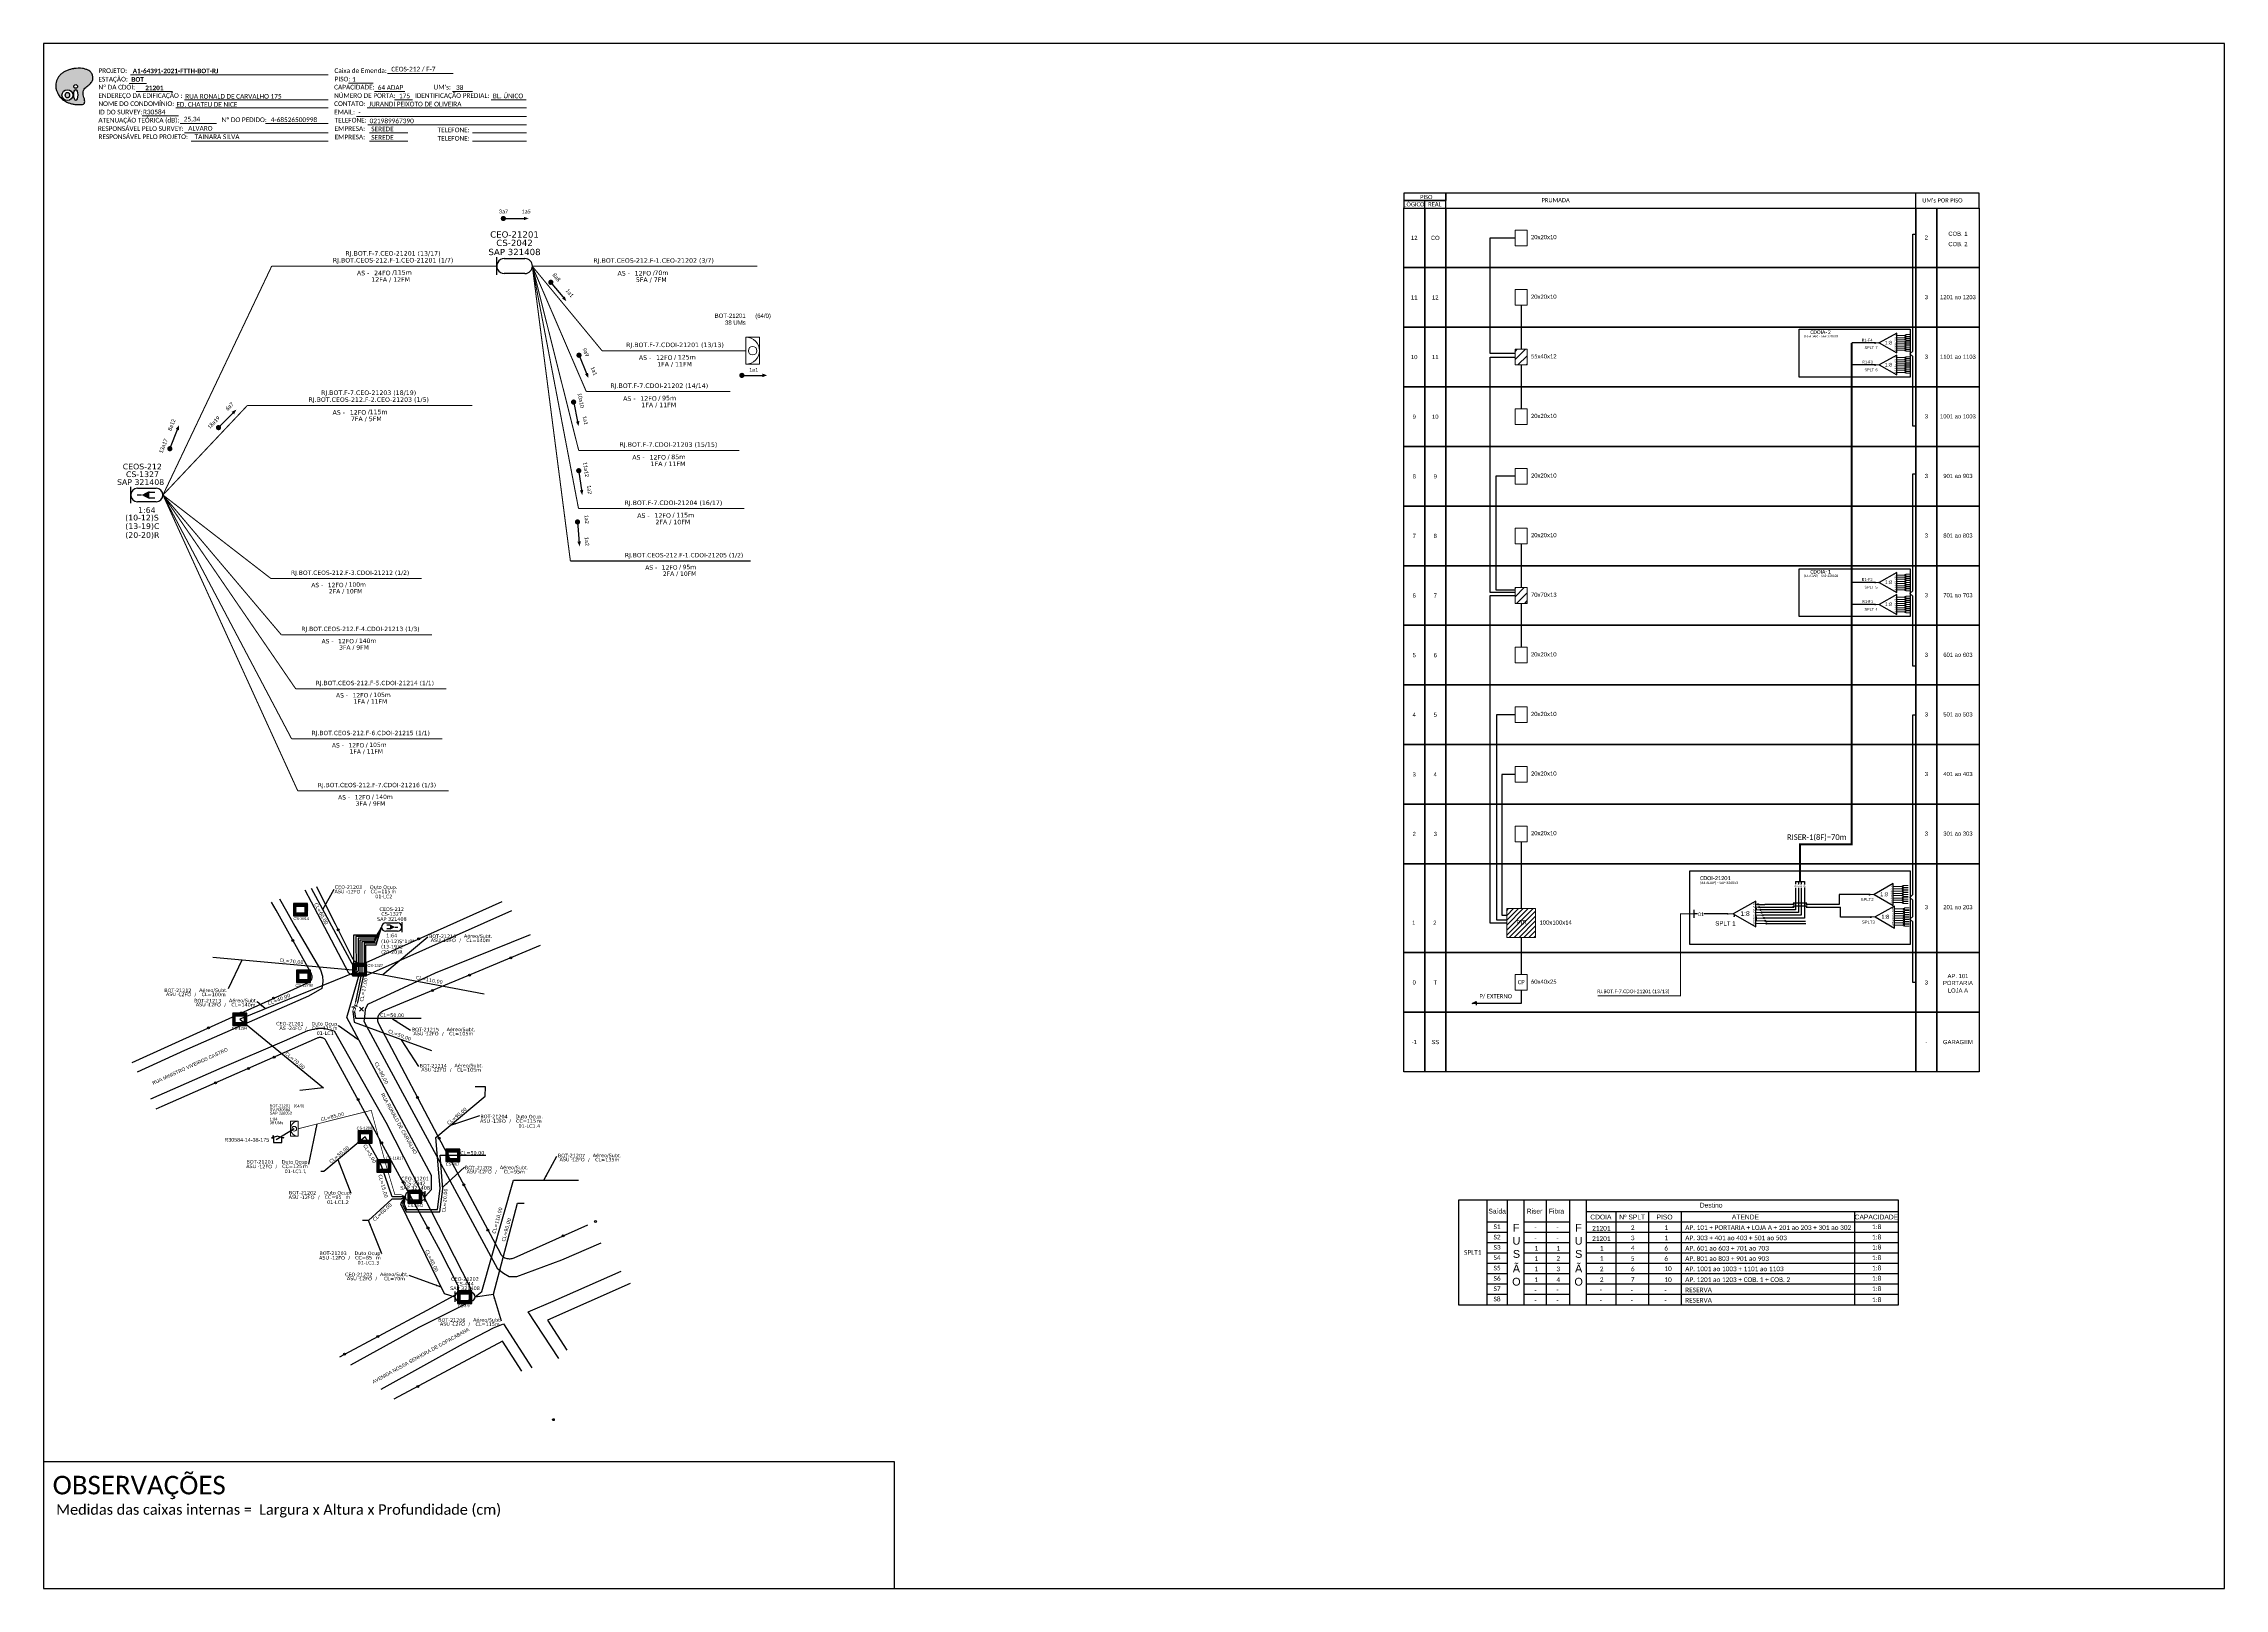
# Paper-space layout 'CDOI-21201' of a CAD drawing. Extents: x 0 to 839, y 0 to 594.
# The model-space entities are those that its viewports show. They can reach past a viewport. Long polylines and large blocks are cut down to what shows.
import ezdxf
from ezdxf.enums import TextEntityAlignment as Align

# ---------------------------------------------------------------- set-up
doc = ezdxf.new("R2010")
doc.units = 0
for name, color, linetype in [('10.0-Cartográfico', 252, 'Continuous'), ('10.1-Caixas Subterrâneas', 5, 'Continuous'), ('20.4-CEOS', 1, 'Continuous'), ('20.5-CEO', 1, 'Continuous'), ('CABO OPTICO EXISTENTE', 5, 'Continuous'), ('CAP a instalar', 1, 'Continuous'), ('CD de instalação futura', 8, 'Continuous'), ('celulas gpon', 7, 'Continuous'), ('label_cabos', 7, 'Continuous'), ('Legenda', 1, 'Continuous'), ('Segmento de Logradouro Texto', 238, 'Continuous'), ('SETA', 7, 'Continuous'), ('Subida Lateral', 5, 'Continuous'), ('Surveys Casinhas', 7, 'Continuous'), ('surveys legendas', 7, 'Continuous')]:
    doc.layers.add(name, color=color, linetype=linetype)
for name, color, linetype, lineweight in [("20.0-LEGENDA DOS CDO'S", 1, 'Continuous', 0), ('20.1-CDO_INTERIOR', 1, 'Continuous', 0), ('40.1-ETIQUETAS', 1, 'Continuous', 20)]:
    doc.layers.add(name, color=color, linetype=linetype, lineweight=lineweight)
doc.layers.add('EXTRA', color=50, linetype='Continuous', plot=False)
doc.styles.add('ARIAL', font='arial.ttf')
doc.styles.add('DIGICADE', font='')
doc.styles.add('siredit', font='verdana.ttf')
doc.styles.get("Standard").update_dxf_attribs({"font": 'arial.ttf'})
doc.styles.add('WMF-Calibri0', font='calibri.ttf')
doc.styles.add('WMF-Calibri1', font='calibrib.ttf')
doc.styles.get('DIGICADE').set_extended_font_data('Arial')
doc.linetypes.add('FENCELINE1', pattern='A,0.25,-0.1,[133,ltypeshp.shx,S=0.1,R=0,X=-0.1,Y=0],-0.1,1', length=1.45)
doc.linetypes.add('RESERVA', pattern='A,0.5,-0.15,["RESERVA",Standard,S=0.18,R=0,X=0,Y=-0.1],-1.3', length=1.95)
doc.dimstyles.new('CC', dxfattribs={"dimtxt": 1, "dimasz": 2, "dimexe": 0.18, "dimexo": 0.0625, "dimgap": 0.09, "dimtad": 0, "dimdec": 0, "dimrnd": 1, "dimzin": 0, "dimdsep": 46, "dimtxsty": 'siredit', "dimblk": 'NONE', "dimcen": 0, "dimse1": 1, "dimse2": 1, "dimsd1": 1, "dimsd2": 1, "dimclrt": 7, "dimadec": 0, "dimazin": 0, "dimtfac": 1, "dimtdec": 0, "dimtofl": 0, "dimtmove": 0, "dimatfit": 3, "dimfxl": 0, "dimtolj": 1, "dimtzin": 0, "dimarcsym": 0})

# ---------------------------------------------------------------- blocks, each defined once
blk = doc.blocks.new('OI')
h = blk.add_hatch(color=40)
edge = h.paths.add_edge_path()
edge.add_spline(control_points=[(4.35, -0.67), (3.92, -0.99), (3.26, -1.5), (2.81, -2.59), (2.9, -3.5), (3.06, -4.27), (3.31, -4.85), (3.37, -5.39), (3.4, -5.88), (3.2, -6.4), (2.54, -6.61), (1.65, -6.63), (0.55, -6.67), (-0.56, -6.42), (-1.61, -6.14), (-2.77, -5.61), (-3.92, -4.77), (-4.89, -3.7), (-5.34, -2.65), (-5.6, -1.94), (-5.85, -0.96), (-5.71, 0.47), (-5.1, 2.02), (-4.14, 3.02), (-3.3, 3.61), (-2.37, 4.16), (-1.36, 4.44), (-0.56, 4.7), (0.79, 4.85), (2.24, 4.97), (3.79, 4.57), (4.67, 4.21), (5.44, 3.65), (5.76, 2.99), (6.03, 2.21), (6.01, 1.46), (5.72, 0.64), (5.31, 0.08), (4.88, -0.38), (4.51, -0.55), (4.35, -0.67)], knot_values=[0, 0, 0, 0, 1.60434, 2.417191, 3.427595, 4.282808, 4.776746, 5.304182, 5.888771, 6.258406, 6.858137, 7.79129, 8.986195, 10.124242, 11.187857, 12.242908, 13.953784, 15.414161, 16.515391, 17.349188, 17.675853, 19.552021, 21.515531, 22.568638, 23.63245, 24.621084, 25.782718, 26.745347, 27.142653, 29.870543, 31.004649, 31.921532, 32.709589, 33.801391, 34.042471, 35.192333, 35.971461, 36.628871, 37.254359, 37.836911, 37.836911, 37.836911, 37.836911], degree=3, periodic=0)
h.paths.add_polyline_path([(1.13, -0.87, -1), (-0.04, -0.87, -1)], flags=16)
edge = h.paths.add_edge_path(flags=16)
edge.add_ellipse((0.56, -3.59), major_axis=(-0.02, 1.71), ratio=0.361305, start_angle=0, end_angle=360)
h.paths.add_polyline_path([(-0.36, -3.62, -1), (-3.8, -3.62, -1)], flags=16)
edge = h.paths.add_edge_path(flags=0)
edge.add_ellipse((-2.08, -3.62), major_axis=(0, 0.885), ratio=0.758294, start_angle=0, end_angle=360)
at = {"color": 40}
for centre, radius in [((-2.08, -3.62), 1.72), ((0.54, -0.87), 0.587)]:
    blk.add_circle(centre, radius, dxfattribs=at)
blk.add_ellipse((-2.08, -3.62), major_axis=(0, 0.885), ratio=0.758294, start_param=-3.141592653589792, end_param=3.141592653589792, dxfattribs=at)
blk.add_ellipse((0.56, -3.59), major_axis=(-0.02, 1.71), ratio=0.361305, dxfattribs=at)
at = {"color": 40, "start_tangent": (-0.800898, -0.598801), "end_tangent": (-0.800898, -0.598801)}
blk.add_spline([(4.35, -0.67), (3.2, -1.78), (2.9, -2.54), (2.92, -3.55), (3.12, -4.38), (3.28, -4.85), (3.37, -5.37), (3.35, -5.95), (3.2, -6.29), (2.66, -6.55), (1.73, -6.63), (0.54, -6.62), (-0.58, -6.41), (-1.6, -6.11), (-2.56, -5.67), (-3.95, -4.67), (-4.89, -3.56), (-5.37, -2.56), (-5.64, -1.78), (-5.72, -1.46), (-5.63, 0.42), (-4.84, 2.22), (-4.13, 2.99), (-3.27, 3.62), (-2.4, 4.09), (-1.3, 4.47), (-0.37, 4.72), (0.02, 4.77), (2.75, 4.8), (3.85, 4.53), (4.69, 4.16), (5.31, 3.68), (5.85, 2.73), (5.93, 2.5), (5.94, 1.35), (5.67, 0.62), (5.29, 0.08), (4.84, -0.36), (4.35, -0.67)], degree=3, dxfattribs=at)
blk = doc.blocks.new('CARIMBO')
at = {"color": 7, "lineweight": 0}
for points in [[(134.48, -16.3), (159.61, -16.3)], [(35.15, -20.06), (41.7, -20.06)], [(35.66, -16.79), (111.64, -16.79)], [(37.81, -23.14), (51.75, -23.14)], [(119.43, -20.02), (128.92, -20.02)], [(129.48, -23.14), (141.1, -23.14)], [(159.42, -23.14), (167.09, -23.14)], [(40.13, -32.55), (54.07, -32.55)], [(52.97, -29.48), (111.64, -29.48)], [(56.38, -26.37), (111.64, -26.37)], [(122.56, -32.72), (187.83, -32.72)], [(126.6, -29.48), (187.83, -29.48)], [(137.07, -26.37), (144.01, -26.37)], [(174.24, -26.37), (187.8, -26.37)], [(54.67, -35.52), (68.61, -35.52)], [(56.38, -39.07), (111.64, -39.07)], [(126.84, -35.96), (187.83, -35.96)], [(127.45, -39.07), (142.25, -39.07)], [(167.06, -39.07), (187.83, -39.07)], [(58.87, -42.31), (111.64, -42.31)], [(127.45, -42.31), (142.25, -42.31)], [(167.06, -42.31), (187.83, -42.31)]]:
    blk.add_lwpolyline(points, dxfattribs=at)
at = {"color": 7, "xscale": 1.213923925163967, "yscale": 1.213923925163967, "zscale": 1.213923925163967, "rotation": 0.1532896023949059}
blk.add_blockref('OI', (13.86, -20.16), dxfattribs=at)
at = {"color": 7, "lineweight": 0, "style": 'WMF-Calibri0'}
for s, height, p in [('PROJETO:', 1.793, (23.26, -16.04)), ('Caixa de Emenda:', 1.7927, (114.02, -16.04)), ('ESTAÇÃO:', 1.793, (23.26, -19.32)), ('ENDEREÇO DA EDIFICAÇÃO :', 1.7927, (23.26, -25.63)), ('Nº DA CDOI:', 1.7927, (23.26, -22.39)), ('CAPACIDADE:', 1.7927, (113.91, -22.39)), ('NÚMERO DE PORTA:', 1.7927, (113.91, -25.63)), ('PISO:', 1.793, (114.09, -19.28)), ('IDENTIFICAÇÃO PREDIAL:', 1.7927, (144.99, -25.63)), ("UM's:", 1.793, (152.15, -22.39)), ('ATENUAÇÃO TEÓRICA (dB):', 1.7927, (23.26, -35.09)), ('NOME DO CONDOMÍNIO:', 1.7927, (23.26, -28.74)), ('ID DO SURVEY:', 1.7927, (23.26, -31.97)), ('CONTATO:', 1.793, (113.91, -28.74)), ('EMAIL:', 1.793, (113.91, -31.97)), ('TELEFONE:', 1.793, (114.09, -35.09)), ('RESPONSÁVEL PELO SURVEY:', 1.7927, (23.02, -38.32)), ('RESPONSÁVEL PELO PROJETO:', 1.7927, (23.26, -41.44)), ('EMPRESA:', 1.793, (114.09, -38.32)), ('EMPRESA:', 1.793, (114.09, -41.56)), ('TELEFONE:', 1.793, (153.7, -38.83)), ('TELEFONE:', 1.793, (153.7, -42.06))]:
    blk.add_text(s, height=height, dxfattribs=at).set_placement(p)
at = {"color": 7, "lineweight": 0, "flags": 8}
for tag, p, style in [('PROJ', (36.46, -16.13), 'WMF-Calibri1'), ('CEOS-XX', (135.87, -15.46), 'WMF-Calibri0'), ('EST', (35.94, -19.41), 'WMF-Calibri1'), ('LOGRADOURO', (56.65, -25.91), 'WMF-Calibri0'), ('PISO_PTR', (120.78, -19.42), 'WMF-Calibri0'), ('CAPAC.', (130.66, -22.52), 'WMF-Calibri0'), ('N°', (138.85, -25.77), 'WMF-Calibri0'), ("UC'S", (160.78, -22.54), 'WMF-Calibri0'), ('N°PREDIO', (174.94, -25.77), 'WMF-Calibri0'), ('_ID_', (40.39, -31.94), 'WMF-Calibri0'), ('NOME_DO_COND.', (53.23, -29.02), 'WMF-Calibri0'), ('O_POTEN', (56.06, -34.68), 'WMF-Calibri0'), ('EMAIL', (123.26, -32.12), 'WMF-Calibri0'), ('NOME_DO_CONTATO', (127.3, -28.89), 'WMF-Calibri0'), ('RES_SURVEY', (57.78, -38.23), 'WMF-Calibri0'), ('RES_PROJ', (60.27, -41.47), 'WMF-Calibri0'), ('TELEFONE', (127.55, -35.36), 'WMF-Calibri0'), ('EMP_RESP_SURVEY', (128.16, -38.47), 'WMF-Calibri0'), ('EMP_RESP_PROJ', (128.16, -41.71), 'WMF-Calibri0'), ('CONT_RESP_SURVEY', (167.76, -38.47), 'WMF-Calibri0'), ('CONT_RESP_PROJ', (167.76, -41.71), 'WMF-Calibri0')]:
    blk.add_attdef(tag, p, '', height=1.79, dxfattribs=dict(at, style=style))
at = {"color": 7, "lineweight": 0, "style": 'WMF-Calibri1', "flags": 8}
blk.add_attdef("N° CDO'S", text='', height=1.79, dxfattribs=at).set_placement((44.78, -22.68), align=Align.CENTER)
blk = doc.blocks.new('SPLT_1-8_SC-APC')
at = {"color": 1, "lineweight": 0}
blk.add_lwpolyline([(-17, -7.5), (-19.3, -7.5)], dxfattribs=at)
at = {"color": 1}
blk.add_lwpolyline([(-7.4, -2.1), (-17, -7.5), (-7.4, -13), (-7.4, -2.1)], dxfattribs=at)
at = {"color": 3, "lineweight": 0}
for points in [[(-3, -3.5), (-7.4, -3.5)], [(-7.4, -4.7), (-3, -4.7)], [(-7.4, -5.8), (-3, -5.8)], [(-7.4, -7), (-3, -7)], [(-7.4, -8.1), (-3, -8.1)], [(-7.4, -9.3), (-3, -9.3)], [(-7.4, -10.4), (-3, -10.4)], [(-2.4, -3), (-2.4, -4)], [(-2.4, -3), (0, -3)], [(-2.4, -4), (0, -4)], [(-2.4, -4.2), (-2.4, -5.2)], [(-2.4, -4.2), (0, -4.2)], [(-2.4, -5.2), (0, -5.2)], [(-2.4, -5.3), (-2.4, -6.3)], [(-2.4, -5.3), (0, -5.3)], [(-2.4, -6.3), (0, -6.3)], [(-2.4, -6.5), (-2.4, -7.5)], [(-2.4, -6.5), (0, -6.5)], [(-2.4, -7.5), (0, -7.5)], [(-2.4, -7.6), (-2.4, -8.6)], [(-2.4, -7.6), (0, -7.6)], [(-2.4, -8.6), (0, -8.6)], [(-2.4, -8.8), (-2.4, -9.8)], [(-2.4, -8.8), (0, -8.8)], [(-2.4, -9.8), (0, -9.8)], [(-2.4, -9.9), (-2.4, -10.9)], [(-2.4, -9.9), (0, -9.9)], [(-7.4, -11.6), (-3, -11.6)], [(-2.4, -10.9), (0, -10.9)], [(-2.4, -11.1), (-2.4, -12.1)], [(-2.4, -11.1), (0, -11.1)], [(-2.4, -12.1), (0, -12.1)]]:
    blk.add_lwpolyline(points, dxfattribs=at)
for points in [[(-3, -3.2), (-2.4, -3.2), (-2.4, -3.8), (-3, -3.8)], [(-3, -4.4), (-2.4, -4.4), (-2.4, -5), (-3, -5)], [(-3, -5.5), (-2.4, -5.5), (-2.4, -6.1), (-3, -6.1)], [(-3, -6.7), (-2.4, -6.7), (-2.4, -7.3), (-3, -7.3)], [(-3, -7.8), (-2.4, -7.8), (-2.4, -8.4), (-3, -8.4)], [(-3, -9), (-2.4, -9), (-2.4, -9.6), (-3, -9.6)], [(-3, -10.1), (-2.4, -10.1), (-2.4, -10.7), (-3, -10.7)], [(-3, -11.3), (-2.4, -11.3), (-2.4, -11.9), (-3, -11.9)]]:
    blk.add_lwpolyline(points, close=True, dxfattribs=at)
at = {"color": 1, "style": 'ARIAL'}
for s, height, p in [('1:8', 2, (-13.9, -8.4)), ('S1', 0.75, (-8.7, -3.8)), ('S2', 0.75, (-8.7, -5)), ('S3', 0.75, (-8.7, -6.2)), ('S4', 0.75, (-8.7, -7.4)), ('S5', 0.75, (-8.7, -8.6)), ('S6', 0.75, (-8.7, -9.7)), ('S7', 0.75, (-8.7, -10.8)), ('S8', 0.75, (-8.7, -11.9))]:
    blk.add_text(s, height=height, dxfattribs=at).set_placement(p)
blk = doc.blocks.new('SPLT_1-8_DIV_DIR')
h = blk.add_hatch(color=3)
h.dxf.hatch_style = 1
edge = h.paths.add_edge_path()
edge.add_arc((12.77, 4.04), 0.242, 0, 360)
h = blk.add_hatch(color=3)
h.dxf.hatch_style = 1
edge = h.paths.add_edge_path()
edge.add_arc((13.27, 2.88), 0.242, 0, 360)
h = blk.add_hatch(color=3)
h.dxf.hatch_style = 1
edge = h.paths.add_edge_path()
edge.add_arc((13.77, 1.73), 0.242, 0, 360)
h = blk.add_hatch(color=3)
h.dxf.hatch_style = 1
edge = h.paths.add_edge_path()
edge.add_arc((14.27, 0.58), 0.242, 0, 360)
h = blk.add_hatch(color=3)
h.dxf.hatch_style = 1
edge = h.paths.add_edge_path()
edge.add_arc((14.77, -0.58), 0.242, 0, 360)
h = blk.add_hatch(color=3)
h.dxf.hatch_style = 1
edge = h.paths.add_edge_path()
edge.add_arc((15.27, -1.73), 0.242, 0, 360)
h = blk.add_hatch(color=3)
h.dxf.hatch_style = 1
edge = h.paths.add_edge_path()
edge.add_arc((15.77, -2.88), 0.242, 0, 360)
h = blk.add_hatch(color=3)
h.dxf.hatch_style = 1
edge = h.paths.add_edge_path()
edge.add_arc((16.27, -4.04), 0.242, 0, 360)
at = {"color": 1, "lineweight": 0}
blk.add_lwpolyline([(2.22, 0), (0, 0)], dxfattribs=at)
at = {"color": 1}
blk.add_lwpolyline([(11.89, 5.45), (2.22, 0), (11.89, -5.45), (11.89, 5.45)], dxfattribs=at)
at = {"color": 7, "lineweight": 0}
for points in [[(12.77, 4.04), (11.89, 4.04)], [(11.89, 2.88), (13.27, 2.88)], [(11.89, 1.73), (13.77, 1.73)], [(11.89, 0.58), (14.27, 0.58)], [(11.89, -0.58), (14.77, -0.58)], [(11.89, -1.73), (15.27, -1.73)], [(11.89, -2.88), (15.77, -2.88)], [(11.89, -4.04), (16.27, -4.04)]]:
    blk.add_lwpolyline(points, dxfattribs=at)
at = {"color": 3}
for centre in [(12.77, 4.04), (13.27, 2.88), (13.77, 1.73), (14.27, 0.58), (14.77, -0.58), (15.27, -1.73), (15.77, -2.88), (16.27, -4.04)]:
    blk.add_circle(centre, 0.242, dxfattribs=at)
at = {"color": 1, "style": 'ARIAL'}
for s, height, p in [('1:8', 2, (5.35, -0.85)), ('S1', 0.75, (10.52, 3.77)), ('S2', 0.75, (10.52, 2.58)), ('S3', 0.75, (10.52, 1.37)), ('S4', 0.75, (10.52, 0.19)), ('S5', 0.75, (10.52, -1.02)), ('S6', 0.75, (10.52, -2.14)), ('S7', 0.75, (10.52, -3.24)), ('S8', 0.75, (10.52, -4.36))]:
    blk.add_text(s, height=height, dxfattribs=at).set_placement(p)
blk = doc.blocks.new('ETIQUETA_RS5F')
at = {"layer": '40.1-ETIQUETAS', "color": 0, "style": 'siredit'}
blk.add_text('/', height=1.5, dxfattribs=at).set_placement((1.58, -1.95), align=Align.MIDDLE_RIGHT)
for tag, p in [('ETIQUETA_R_SECUNDARIA', (1.21, 2.1)), ('ETIQUETA_R_PRIMARIA', (1.21, 4.1)), ('F_ATIVAS/F_MORTAS', (1.14, -4.24))]:
    blk.add_attdef(tag, text='', height=1.5, dxfattribs=at).set_placement(p, align=Align.MIDDLE_CENTER)
for tag, p in [('TIPO_CABO', (-6.58, -2.12)), ('CAP_CABO', (0.4, -2.09))]:
    blk.add_attdef(tag, text='', height=1.5, dxfattribs=at).set_placement(p, align=Align.MIDDLE_RIGHT)
for tag, p in [('FUSÃO_1', (0.85, -8.39)), ('FUSÃO_2', (0.85, -10.6)), ('FUSÃO_3', (0.85, -12.93)), ('FUSÃO_4', (0.85, -15.14)), ('FUSÃO_5', (0.85, -17.16))]:
    blk.add_attdef(tag, text='', height=1.5, dxfattribs=at).set_placement(p, align=Align.CENTER)
blk.add_attdef('METROS', text='', height=1.5, dxfattribs=at).set_placement((2.14, -1.95), align=Align.MIDDLE_LEFT)
blk = doc.blocks.new('CDOI_INT')
at = {"layer": '20.1-CDO_INTERIOR', "color": 0, "lineweight": 18}
blk.add_lwpolyline([(4.25, -4.25), (4.25, 4.25), (0, 4.25), (0, -4.25)], close=True, dxfattribs=at)
blk.add_circle((2.12, 0), 1.36, dxfattribs=at)
blk.add_arc((0, 0), 4.25, 270, 90, dxfattribs=at)
at = {"layer": "20.0-LEGENDA DOS CDO'S", "color": 0, "style": 'ARIAL'}
for tag, p in [('SAP', (-0.08, 6.23)), ('CDO_N', (-0.08, 10.38)), ('SURVEY', (-0.08, 8.2)), ('SPLITER_1', (21.18, 10.38)), ('SPLITER_2', (21.19, 8.68)), ('1:XX', (5.94, -2.22)), ('UMS', (5.94, -4.24))]:
    blk.add_attdef(tag, p, '', height=1.36, dxfattribs=at)
blk.add_attdef('FIBRAS_UTILIZADAS', text='', height=1.36, dxfattribs=at).set_placement((15.34, 10.38), align=Align.CENTER)
blk = doc.blocks.new('CEOS_RP_CT_DRT')
at = {"layer": '20.4-CEOS', "color": 0}
for p, q in [((-4.54, 1.19), (-1.19, 1.19)), ((-1.19, -1.19), (-4.54, -1.19))]:
    blk.add_line(p, q, dxfattribs=at)
for points in [[(-5.73, -1.43), (-5.73, 1.44)], [(-3.79, 0), (-4.59, 0)], [(-2.47, 0.48), (-1.45, 0.48)], [(-2.47, -0.52), (-1.45, -0.52)]]:
    blk.add_lwpolyline(points, dxfattribs=at)
blk.add_lwpolyline([(-3.79, 0, 0, 1.47, 0), (-2.41, 0, 1.47, 1.47, 0)], format="xyseb", dxfattribs=at)
for centre, start, end in [((-4.54, 0), 90, 270), ((-1.19, 0), 270, 90)]:
    blk.add_arc(centre, 1.19, start, end, dxfattribs=at)
at = {"layer": '20.4-CEOS', "color": 7, "style": 'siredit'}
for tag, p in [('Nº_DA_CEOS', (-2.86, 5.6)), ('LOCAL', (-2.86, 4.24)), ('SAP', (-2.86, 2.78)), ('RACIO_SPLITAGEM', (-2.86, -1.88)), ('FIBRAS_SPLITTER', (-2.86, -3.58)), ('RESERVA_FINAIS', (-2.86, -6.39)), ('FIBRAS_TOP_C', (-2.86, -5.08))]:
    blk.add_attdef(tag, text='', height=1.01, dxfattribs=at).set_placement(p, align=Align.TOP_CENTER)
blk = doc.blocks.new('DV')
at = {"linetype": 'Continuous'}
blk.add_circle((0, 0), 0.00000275, dxfattribs=at)
blk = doc.blocks.new('*X75')
at = {"color": 0, "linetype": 'Continuous'}
for p, q in [((-1.25, 0.34099), (-0.49099, 1.1)), ((-1.25, 0.517767), (-0.667767, 1.1)), ((-1.25, 0.694544), (-0.844544, 1.1)), ((-1.25, 0.87132), (-1.02132, 1.1)), ((-1.25, 1.048097), (-1.198097, 1.1)), ((-1.25, 0.164214), (-0.8035, 0.610714)), ((-1.25, -0.012563), (-0.8035, 0.433937)), ((-1.25, -0.18934), (-0.8035, 0.25716)), ((-1.25, -0.366117), (-0.8035, 0.080383)), ((-0.789214, 0.625), (-0.314214, 1.1)), ((-0.612437, 0.625), (-0.137437, 1.1)), ((-0.43566, 0.625), (0.03934, 1.1)), ((-0.258883, 0.625), (0.216117, 1.1)), ((-0.082107, 0.625), (0.392893, 1.1)), ((0.09467, 0.625), (0.56967, 1.1)), ((0.271447, 0.625), (0.746447, 1.1)), ((0.448223, 0.625), (0.923223, 1.1)), ((0.625, 0.625), (1.1, 1.1)), ((0.801777, 0.625), (1.25, 1.073223)), ((0.8035, 0.449947), (1.25, 0.896447)), ((0.8035, 0.27317), (1.25, 0.71967)), ((0.8035, 0.096393), (1.25, 0.542893)), ((0.8035, -0.080383), (1.25, 0.366117)), ((0.8035, -0.25716), (1.25, 0.18934)), ((0.8035, -0.433937), (1.25, 0.012563)), ((-1.25, -0.542893), (-0.8035, -0.096393)), ((-1.25, -0.71967), (-0.8035, -0.27317)), ((-1.25, -0.896447), (-0.8035, -0.449947)), ((-1.25, -1.073223), (-0.801777, -0.625)), ((-1.1, -1.1), (-0.625, -0.625)), ((-0.923223, -1.1), (-0.448223, -0.625)), ((-0.746447, -1.1), (-0.271447, -0.625)), ((-0.56967, -1.1), (-0.09467, -0.625)), ((-0.392893, -1.1), (0.082107, -0.625)), ((-0.216117, -1.1), (0.258883, -0.625)), ((-0.03934, -1.1), (0.43566, -0.625)), ((0.137437, -1.1), (0.612437, -0.625)), ((0.314214, -1.1), (0.789214, -0.625)), ((0.49099, -1.1), (1.25, -0.34099)), ((0.667767, -1.1), (1.25, -0.517767)), ((0.8035, -0.610714), (1.25, -0.164214)), ((0.844544, -1.1), (1.25, -0.694544)), ((1.02132, -1.1), (1.25, -0.87132)), ((1.198097, -1.1), (1.25, -1.048097))]:
    blk.add_line(p, q, dxfattribs=at)
blk = doc.blocks.new('MANHOLE_MQ')
at = {"color": 0, "linetype": 'Continuous'}
for p, q in [((0.0000062, 0.0000057), (-0.0000063, 0.0000057)), ((-0.0000063, 0.0000057), (-0.0000063, -0.0000053)), ((-0.000004, 0.0000033), (0.000004, 0.0000033)), ((-0.000004, -0.0000029), (-0.000004, 0.0000033)), ((0.000004, 0.0000033), (0.000004, -0.0000029)), ((0.0000062, -0.0000053), (0.0000062, 0.0000057)), ((-0.0000063, -0.0000053), (0.0000062, -0.0000053)), ((0.000004, -0.0000029), (-0.000004, -0.0000029)), ((0.000004, -0.0000029), (0.000004, -0.0000029))]:
    blk.add_line(p, q, dxfattribs=at)
at = {"color": 0, "linetype": 'Continuous', "xscale": 5e-06, "yscale": 5e-06, "zscale": 1e-05}
blk.add_blockref('*X75', (0, 0.0000002), dxfattribs=at)
blk = doc.blocks.new('Inst CB DT OCUP CFOA-SM-ASU-120-S-12')
at = {"layer": 'label_cabos', "color": 0, "style": 'siredit'}
for tag, flags, p in [('ID_ATIVIDADE', 3, (1.31, 2.67)), ('FATOR', 1, (11.56, 2.55))]:
    blk.add_attdef(tag, text='', height=1, rotation=359.69001, dxfattribs=dict(at, flags=flags)).set_placement(p, align=Align.MIDDLE_CENTER)
for tag, p in [('TIPO_CABO', (1.26, 0)), ('DESTINO_CABO', (3.13, 1.26)), ('CABO', (4.69, -0.05)), ('/', (7.71, -0.05)), ('LANCE', (10.91, 0)), ('TIPO_CABO', (13.11, 1.24)), ('UND', (15.96, 0)), ('FID', (13.15, -1.41))]:
    blk.add_attdef(tag, text='', height=1, rotation=359.69001, dxfattribs=at).set_placement(p, align=Align.MIDDLE_CENTER)
blk.add_attdef('QTDE', (12.43, -0.47), '', height=1, rotation=359.69001, dxfattribs=at)
blk = doc.blocks.new('Inst CB DT OCUP CFOA-SM-AS-80-TS-24')
at = {"layer": 'label_cabos', "color": 0, "style": 'siredit'}
for tag, flags, p in [('ID_ATIVIDADE', 3, (1.31, 2.67)), ('FATOR', 1, (11.56, 2.55))]:
    blk.add_attdef(tag, text='', height=1, rotation=359.69001, dxfattribs=dict(at, flags=flags)).set_placement(p, align=Align.MIDDLE_CENTER)
for tag, p in [('TIPO_CABO', (1.76, 0)), ('DESTINO_CABO', (3.13, 1.26)), ('CABO', (4.69, -0.05)), ('/', (7.71, -0.05)), ('LANCE', (10.91, 0)), ('TIPO_CABO', (13.11, 1.24)), ('UND', (15.96, 0)), ('FID', (13.15, -1.41))]:
    blk.add_attdef(tag, text='', height=1, rotation=359.69001, dxfattribs=at).set_placement(p, align=Align.MIDDLE_CENTER)
blk.add_attdef('QTDE', (12.43, -0.47), '', height=1, rotation=359.69001, dxfattribs=at)
blk = doc.blocks.new('_None')
blk = doc.blocks.new('LEGENDA DOS CABOS')
at = {"layer": 'EXTRA', "color": 0, "style": 'siredit'}
for tag, p in [('ID', (4.6, 0.97)), ('XX', (9.03, 0.97))]:
    blk.add_attdef(tag, text='', height=0.48, rotation=359.69001, dxfattribs=at).set_placement(p, align=Align.MIDDLE_CENTER)
at = {"layer": 'Legenda', "color": 0, "style": 'siredit'}
for tag, p in [('TIPO_CABO', (1.31, 0)), ('CABO', (4.69, -0.05)), ('/', (6.81, -0.05)), ('METROS', (10.03, -0.05))]:
    blk.add_attdef(tag, text='', height=0.8, rotation=359.69001, dxfattribs=at).set_placement(p, align=Align.MIDDLE_CENTER)
blk = doc.blocks.new('*U108')
at = {"layer": '20.4-CEOS', "color": 7, "style": 'siredit'}
for tag, p in [('FIBRAS_SPLITTER', (0, 0)), ('FIBRAS_TOP_C', (0, -4.13)), ('RESERVA_FINAIS', (0, -5.46))]:
    blk.add_attdef(tag, p, '', height=1.01, dxfattribs=at)
for tag, p, flags in [('ID_ATIVIDADE', (0, -6.77), 3), ('QTDE', (0, -9.4), 1), ('FATOR', (0, -8.09), 1), ('FID', (0, -10.71), 1)]:
    blk.add_attdef(tag, p, '', height=1.01, dxfattribs=dict(at, flags=flags))

msp = doc.modelspace()

# ---------------------------------------------------------------- hatches: boundary and pattern name
h = msp.add_hatch(color=3)
h.dxf.hatch_style = 1
edge = h.paths.add_edge_path()
edge.add_arc((614.95, 1183.92), 0.179, 0, 360)
h = msp.add_hatch()
h.set_pattern_fill('ANSI31', color=1, scale=0.7, style=0)
h.set_pattern_definition([(45, (-295.1159, 361.8746), (-1.571545, 1.571545), [])])
h.paths.add_polyline_path([(481.14, 1181.5), (476.5, 1181.5), (476.5, 1175.47), (481.14, 1175.47)])
h.paths.add_polyline_path([(481.14, 1089.82), (476.5, 1089.82), (476.5, 1083.79), (481.14, 1083.79)])
h = msp.add_hatch(color=3)
h.dxf.hatch_style = 1
edge = h.paths.add_edge_path()
edge.add_arc((614.95, 1175.46), 0.179, 0, 360)
h = msp.add_hatch(color=3)
h.dxf.hatch_style = 1
edge = h.paths.add_edge_path()
edge.add_arc((614.95, 1091.81), 0.179, 0, 360)
h = msp.add_hatch(color=3)
h.dxf.hatch_style = 1
edge = h.paths.add_edge_path()
edge.add_arc((614.95, 1083.34), 0.179, 0, 360)
h = msp.add_hatch()
h.set_pattern_fill('ANSI31', color=1, scale=0.42)
h.set_pattern_definition([(45, (-102.056, 2836.283), (-0.9429269, 0.9429269), [])])
h.paths.add_polyline_path([(484.35, 966.4), (473.29, 966.4), (473.29, 955.34), (484.35, 955.34)])
h.paths.add_polyline_path([(476.6, 959.98), (481.37, 959.98), (481.37, 962.41), (476.6, 962.41)], flags=24)
h = msp.add_hatch(color=3)
h.dxf.hatch_style = 1
edge = h.paths.add_edge_path()
edge.add_arc((558.31, 964.36), 0.287, 0, 360)
h = msp.add_hatch(color=3)
h.dxf.hatch_style = 1
edge = h.paths.add_edge_path()
edge.add_arc((612.79, 971.82), 0.197, 0, 360)
h = msp.add_hatch(color=3)
h.dxf.hatch_style = 1
edge = h.paths.add_edge_path()
edge.add_arc((613.24, 963.15), 0.197, 0, 360)

# ---------------------------------------------------------------- linework, layer by layer
at = {"color": 5}
msp.add_line((584.34, 976.87), (587.83, 976.87), dxfattribs=at)
at = {"color": 3}
msp.add_line((569.92, 968.04), (572.54, 968.04), dxfattribs=at)
at = {"color": 2}
for p, q in [((601.57, 963.15), (601.57, 966.99)), ((613.24, 963.15), (601.57, 963.15))]:
    msp.add_line(p, q, dxfattribs=at)
at = {"color": 1}
for p, q in [((32.11, 928.49), (33.68, 927.02)), ((33.63, 928.54), (32.16, 926.97))]:
    msp.add_line(p, q, dxfattribs=at)
at = {"color": 7}
for p, q in [((454.92, 854.37), (623.83, 854.37)), ((454.92, 813.96), (454.92, 854.37)), ((465.58, 854.37), (465.58, 813.96)), ((473.46, 854.37), (473.46, 813.96)), ((479.94, 813.96), (479.94, 854.37)), ((488.39, 854.37), (488.39, 813.96)), ((497.41, 854.37), (497.41, 813.96)), ((503.89, 854.37), (503.89, 813.96)), ((503.89, 849.96), (623.83, 849.96)), ((515.29, 849.96), (515.29, 813.96)), ((527.86, 849.96), (527.86, 813.96)), ((540.41, 849.96), (540.41, 813.96)), ((607.03, 849.96), (607.03, 813.96)), ((623.83, 854.37), (623.83, 813.96)), ((465.58, 845.99), (473.46, 845.99)), ((465.58, 842.02), (473.46, 842.02)), ((479.94, 845.99), (497.41, 845.99)), ((479.94, 842.02), (497.41, 842.02)), ((503.89, 845.99), (623.83, 845.99)), ((503.89, 842.02), (623.83, 842.02)), ((465.58, 838.05), (473.46, 838.05)), ((465.58, 834.08), (473.46, 834.08)), ((479.94, 838.05), (497.41, 838.05)), ((479.94, 834.08), (497.41, 834.08)), ((503.89, 838.05), (623.83, 838.05)), ((503.89, 834.08), (623.83, 834.08)), ((465.58, 830.12), (473.46, 830.12)), ((465.58, 826.15), (473.46, 826.15)), ((465.58, 822.18), (473.46, 822.18)), ((479.94, 830.12), (497.41, 830.12)), ((479.94, 826.15), (497.41, 826.15)), ((479.94, 822.18), (497.41, 822.18)), ((503.89, 830.12), (623.83, 830.12)), ((503.89, 826.15), (623.83, 826.15)), ((503.89, 822.18), (623.83, 822.18)), ((623.83, 813.96), (454.92, 813.96)), ((465.58, 818.21), (473.46, 818.21)), ((479.94, 818.21), (497.41, 818.21)), ((503.89, 818.21), (623.83, 818.21))]:
    msp.add_line(p, q, dxfattribs=at)
for points in [[(-89.32, 705.02), (749.25, 705.02), (749.25, 1299.02), (-89.32, 1299.02), (-89.32, 705.02)], [(449.86, 1235.79), (654.92, 1235.79), (654.92, 1241.54), (449.86, 1241.54), (449.86, 1241.54), (449.86, 1238.67)], [(630.59, 1235.79), (630.59, 1241.54)], [(441.76, 1235.79), (441.76, 1238.67)], [(569.17, 966.59), (569.17, 965.97)]]:
    msp.add_lwpolyline(points)
at = {"color": 7, "lineweight": 0}
msp.add_lwpolyline([(-4.01, 1268.26), (20.14, 1268.26)], dxfattribs=at)
for points in [[(433.66, 1238.67), (449.86, 1238.67), (449.86, 1241.54), (433.66, 1241.54)], [(433.66, 1235.79), (449.86, 1235.79), (449.86, 1238.67), (433.66, 1238.67)]]:
    msp.add_lwpolyline(points, close=True)
at = {"color": 7, "const_width": 0.999}
for points in [[(86.97, 1231.77, 1), (87.96, 1231.77, 1)], [(-40.95, 1142.78, 1), (-40.59, 1143.71, 1)]]:
    msp.add_lwpolyline(points, format="xyb", close=True, dxfattribs=at)
at = {"color": 7}
for points in [[(433.66, 1235.79), (441.76, 1235.79), (441.76, 1212.87), (433.66, 1212.87)], [(441.76, 1235.79), (449.86, 1235.79), (449.86, 1212.87), (441.76, 1212.87)], [(449.86, 1235.79), (630.59, 1235.79), (630.59, 1212.87), (449.86, 1212.87)], [(630.59, 1235.79), (638.69, 1235.79), (638.69, 1212.87), (630.59, 1212.87)], [(638.69, 1235.79), (654.89, 1235.79), (654.89, 1212.87), (638.69, 1212.87)], [(433.66, 1212.87), (441.76, 1212.87), (441.76, 1189.95), (433.66, 1189.95)], [(441.76, 1212.87), (449.86, 1212.87), (449.86, 1189.95), (441.76, 1189.95)], [(449.86, 1212.87), (630.59, 1212.87), (630.59, 1189.95), (449.86, 1189.95)], [(630.59, 1212.87), (638.69, 1212.87), (638.69, 1189.95), (630.59, 1189.95)], [(638.69, 1212.87), (654.89, 1212.87), (654.89, 1189.95), (638.69, 1189.95)], [(433.66, 1189.95), (441.76, 1189.95), (441.76, 1167.03), (433.66, 1167.03)], [(441.76, 1189.95), (449.86, 1189.95), (449.86, 1167.03), (441.76, 1167.03)], [(449.86, 1189.95), (630.59, 1189.95), (630.59, 1167.03), (449.86, 1167.03)], [(630.59, 1189.95), (638.69, 1189.95), (638.69, 1167.03), (630.59, 1167.03)], [(638.69, 1189.95), (654.89, 1189.95), (654.89, 1167.03), (638.69, 1167.03)], [(433.66, 1167.03), (441.76, 1167.03), (441.76, 1144.11), (433.66, 1144.11)], [(441.76, 1167.03), (449.86, 1167.03), (449.86, 1144.11), (441.76, 1144.11)], [(449.86, 1167.03), (630.59, 1167.03), (630.59, 1144.11), (449.86, 1144.11)], [(630.59, 1167.03), (638.69, 1167.03), (638.69, 1144.11), (630.59, 1144.11)], [(638.69, 1167.03), (654.89, 1167.03), (654.89, 1144.11), (638.69, 1144.11)], [(433.66, 1144.11), (441.76, 1144.11), (441.76, 1121.18), (433.66, 1121.18)], [(441.76, 1144.11), (449.86, 1144.11), (449.86, 1121.18), (441.76, 1121.18)], [(449.86, 1144.11), (630.59, 1144.11), (630.59, 1121.18), (449.86, 1121.18)], [(630.59, 1144.11), (638.69, 1144.11), (638.69, 1121.18), (630.59, 1121.18)], [(638.69, 1144.11), (654.89, 1144.11), (654.89, 1121.18), (638.69, 1121.18)], [(433.66, 1121.18), (441.76, 1121.18), (441.76, 1098.26), (433.66, 1098.26)], [(441.76, 1121.18), (449.86, 1121.18), (449.86, 1098.26), (441.76, 1098.26)], [(449.86, 1121.18), (630.59, 1121.18), (630.59, 1098.26), (449.86, 1098.26)], [(630.59, 1121.18), (638.69, 1121.18), (638.69, 1098.26), (630.59, 1098.26)], [(638.69, 1121.18), (654.89, 1121.18), (654.89, 1098.26), (638.69, 1098.26)], [(433.66, 1098.26), (441.76, 1098.26), (441.76, 1075.34), (433.66, 1075.34)], [(441.76, 1098.26), (449.86, 1098.26), (449.86, 1075.34), (441.76, 1075.34)], [(449.86, 1098.26), (630.59, 1098.26), (630.59, 1075.34), (449.86, 1075.34)], [(630.59, 1098.26), (638.69, 1098.26), (638.69, 1075.34), (630.59, 1075.34)], [(638.69, 1098.26), (654.89, 1098.26), (654.89, 1075.34), (638.69, 1075.34)], [(433.66, 1075.34), (441.76, 1075.34), (441.76, 1052.42), (433.66, 1052.42)], [(441.76, 1075.34), (449.86, 1075.34), (449.86, 1052.42), (441.76, 1052.42)], [(449.86, 1075.34), (630.59, 1075.34), (630.59, 1052.42), (449.86, 1052.42)], [(630.59, 1075.34), (638.69, 1075.34), (638.69, 1052.42), (630.59, 1052.42)], [(638.69, 1075.34), (654.89, 1075.34), (654.89, 1052.42), (638.69, 1052.42)], [(433.66, 1052.42), (441.76, 1052.42), (441.76, 1029.5), (433.66, 1029.5)], [(441.76, 1052.42), (449.86, 1052.42), (449.86, 1029.5), (441.76, 1029.5)], [(449.86, 1052.42), (630.59, 1052.42), (630.59, 1029.5), (449.86, 1029.5)], [(630.59, 1052.42), (638.69, 1052.42), (638.69, 1029.5), (630.59, 1029.5)], [(638.69, 1052.42), (654.89, 1052.42), (654.89, 1029.5), (638.69, 1029.5)], [(433.66, 1029.5), (441.76, 1029.5), (441.76, 1006.58), (433.66, 1006.58)], [(441.76, 1029.5), (449.86, 1029.5), (449.86, 1006.58), (441.76, 1006.58)], [(449.86, 1029.5), (630.59, 1029.5), (630.59, 1006.58), (449.86, 1006.58)], [(630.59, 1029.5), (638.69, 1029.5), (638.69, 1006.58), (630.59, 1006.58)], [(638.69, 1029.5), (654.89, 1029.5), (654.89, 1006.58), (638.69, 1006.58)], [(433.66, 1006.58), (441.76, 1006.58), (441.76, 983.66), (433.66, 983.66)], [(441.76, 1006.58), (449.86, 1006.58), (449.86, 983.66), (441.76, 983.66)], [(449.86, 1006.58), (630.59, 1006.58), (630.59, 983.66), (449.86, 983.66)], [(630.59, 1006.58), (638.69, 1006.58), (638.69, 983.66), (630.59, 983.66)], [(638.69, 1006.58), (654.89, 1006.58), (654.89, 983.66), (638.69, 983.66)], [(433.66, 983.66), (441.76, 983.66), (441.76, 949.48), (433.66, 949.48)], [(441.76, 983.66), (449.86, 983.66), (449.86, 949.48), (441.76, 949.48)], [(449.86, 983.66), (630.59, 983.66), (630.59, 949.48), (449.86, 949.48)], [(630.59, 983.66), (638.69, 983.66), (638.69, 949.48), (630.59, 949.48)], [(638.69, 983.66), (654.89, 983.66), (654.89, 949.48), (638.69, 949.48)], [(433.66, 949.48), (441.76, 949.48), (441.76, 926.56), (433.66, 926.56)], [(441.76, 949.48), (449.86, 949.48), (449.86, 926.56), (441.76, 926.56)], [(449.86, 949.48), (630.59, 949.48), (630.59, 926.56), (449.86, 926.56)], [(630.59, 949.48), (638.69, 949.48), (638.69, 926.56), (630.59, 926.56)], [(638.69, 949.48), (654.89, 949.48), (654.89, 926.56), (638.69, 926.56)], [(433.66, 926.56), (441.76, 926.56), (441.76, 903.64), (433.66, 903.64)], [(441.76, 926.56), (449.86, 926.56), (449.86, 903.64), (441.76, 903.64)], [(449.86, 926.56), (630.59, 926.56), (630.59, 903.64), (449.86, 903.64)], [(630.59, 926.56), (638.69, 926.56), (638.69, 903.64), (630.59, 903.64)], [(638.69, 926.56), (654.89, 926.56), (654.89, 903.64), (638.69, 903.64)]]:
    msp.add_lwpolyline(points, close=True, dxfattribs=at)
at = {"color": 3}
for points in [[(476.5, 1179.84), (466.86, 1179.84), (466.86, 1224.33), (476.5, 1224.33)], [(630.59, 1151.91), (629.43, 1151.91), (629.43, 1178.66), (628.34, 1179.71), (629.43, 1180.77), (629.43, 1225.75), (630.59, 1225.75)], [(478.82, 1198.39), (478.82, 1181.5)], [(476.5, 1087.91), (466.86, 1087.91), (466.86, 1178.49), (476.5, 1178.49)], [(478.82, 1175.47), (478.82, 1158.58)], [(476.5, 1132.64), (469.09, 1132.64), (469.09, 1088.99), (476.5, 1088.99)], [(630.59, 1059.66), (629.43, 1059.66), (629.43, 1086.54), (628.34, 1087.6), (629.43, 1088.65), (629.43, 1133.64), (630.59, 1133.64)], [(478.82, 1106.71), (478.82, 1089.82)], [(473.29, 960.87), (466.86, 960.87), (466.86, 1086.8), (476.5, 1086.8)], [(478.82, 1083.79), (478.82, 1066.9)], [(476.5, 1040.96), (469.33, 1040.96), (469.33, 962.13), (473.29, 962.13)], [(629.43, 965.72), (629.43, 965.72), (629.43, 969.68), (628.33, 970.74), (629.43, 971.79), (629.43, 1040.96), (630.59, 1040.96)], [(476.5, 1018.04), (471.44, 1018.04), (471.44, 963.83), (473.29, 963.83)], [(478.82, 992.1), (478.82, 966.4)], [(546.66, 964.36), (545.42, 964.36)], [(558.31, 964.36), (549.04, 964.36)], [(588.69, 968.5), (583.47, 968.5), (583.78, 968.04), (572.54, 968.04)], [(612.79, 971.82), (601.12, 971.82), (601.12, 968.04), (588.38, 968.04), (588.69, 968.5)], [(630.59, 938.02), (629.43, 938.02), (629.43, 961.29), (628.33, 962.35), (629.43, 963.4), (629.43, 967.35), (629.43, 967.35)], [(478.82, 955.34), (478.82, 941.03)]]:
    msp.add_lwpolyline(points, dxfattribs=at)
at = {"color": 0, "lineweight": 0}
for points in [[(476.5, 1227.34), (481.14, 1227.34), (481.14, 1221.31), (476.5, 1221.31)], [(476.5, 1204.42), (481.14, 1204.42), (481.14, 1198.39), (476.5, 1198.39)], [(476.5, 1158.58), (481.14, 1158.58), (481.14, 1152.55), (476.5, 1152.55)], [(476.5, 1135.66), (481.14, 1135.66), (481.14, 1129.63), (476.5, 1129.63)], [(476.5, 1112.74), (481.14, 1112.74), (481.14, 1106.71), (476.5, 1106.71)], [(476.5, 1066.9), (481.14, 1066.9), (481.14, 1060.87), (476.5, 1060.87)], [(476.5, 1043.98), (481.14, 1043.98), (481.14, 1037.95), (476.5, 1037.95)], [(476.5, 1021.06), (481.14, 1021.06), (481.14, 1015.02), (476.5, 1015.02)], [(476.5, 998.14), (481.14, 998.14), (481.14, 992.1), (476.5, 992.1)], [(476.5, 941.03), (481.14, 941.03), (481.14, 935), (476.5, 935)]]:
    msp.add_lwpolyline(points, close=True, dxfattribs=at)
for points, const_width in [([(105.41, 1207.62, 1), (106.04, 1206.85, 1)], 1), ([(116.36, 1179.65, 1), (116.74, 1178.72, 1)], 1), ([(178.69, 1171.44, 1), (179.69, 1171.44, 1)], 1), ([(114.37, 1161.67, 1), (114.57, 1160.69, 1)], 1), ([(-22.42, 1151.01, 1), (-21.71, 1151.72, 1)], 0.999), ([(116.38, 1135.28, 1), (116.52, 1134.29, 1)], 1), ([(115.93, 1115.6, 1), (116.01, 1114.6, 1)], 1)]:
    msp.add_lwpolyline(points, format="xyb", close=True, dxfattribs=dict(const_width=const_width))
at = {"color": 5, "const_width": 0.77}
msp.add_lwpolyline([(586.09, 976.87), (586.09, 991.11), (605.98, 991.11), (605.98, 1183.92)], dxfattribs=at)
at = {"color": 1}
for points in [[(628.44, 1172.48), (628.44, 1172.48), (628.44, 1170.82), (585.76, 1170.82), (585.76, 1189.21), (591.24, 1189.21)], [(628.44, 1080.37), (628.44, 1080.37), (628.44, 1078.7), (585.76, 1078.7), (585.76, 1097.09), (591.24, 1097.09)], [(545.42, 962.83), (545.42, 965.89)], [(569.17, 963.34), (569.17, 961.89)], [(478.82, 935), (478.82, 929.87), (460.03, 929.87), (461.57, 930.69), (461.57, 929.32)]]:
    msp.add_lwpolyline(points, dxfattribs=at)
for points in [[(585.76, 1189.21), (628.44, 1189.21), (628.44, 1170.82), (585.76, 1170.82)], [(585.76, 1097.09), (628.44, 1097.09), (628.44, 1078.7), (585.76, 1078.7)], [(543.66, 980.95), (628.36, 980.95), (628.36, 952.55), (543.66, 952.55)]]:
    msp.add_lwpolyline(points, close=True, dxfattribs=at)
at = {"color": 5}
for points in [[(614.95, 1183.92), (605.98, 1183.92)], [(614.95, 1175.46), (605.98, 1175.46)], [(614.95, 1091.81), (605.98, 1091.81)], [(614.95, 1083.34), (605.98, 1083.34)], [(584.34, 974.35), (584.33, 965.94), (570.83, 965.94)], [(585.42, 974.35), (585.42, 964.89), (571.29, 964.89)], [(586.49, 974.35), (586.49, 963.84), (571.74, 963.84)], [(587.83, 974.49), (587.83, 962.79), (572.2, 962.79)], [(584.34, 976.87), (584.34, 975.86)], [(585.42, 976.87), (585.42, 975.86)], [(586.49, 976.87), (586.49, 975.86)], [(587.83, 976.87), (587.83, 975.83)], [(569.71, 968.07), (569.7, 968.07)]]:
    msp.add_lwpolyline(points, dxfattribs=at)
at = {"color": 1, "lineweight": 0}
for points in [[(476.5, 1181.5), (481.14, 1181.5), (481.14, 1175.47), (476.5, 1175.47)], [(476.5, 1089.82), (481.14, 1089.82), (481.14, 1083.79), (476.5, 1083.79)], [(473.29, 966.4), (484.35, 966.4), (484.35, 955.34), (473.29, 955.34)]]:
    msp.add_lwpolyline(points, close=True, dxfattribs=at)
at = {"color": 1, "const_width": 0.4}
msp.add_lwpolyline([(508.23, 932.85), (540.06, 932.85), (540.06, 964.36), (545.42, 964.36)], dxfattribs=at)
at = {"color": 2}
for points in [[(570.38, 966.99), (573, 966.99)], [(573, 966.99), (583.78, 966.99), (583.47, 967.45), (588.69, 967.45), (588.38, 966.99), (601.57, 966.99)]]:
    msp.add_lwpolyline(points, dxfattribs=at)
at = {"color": 9, "linetype": 'RESERVA', "ltscale": 4}
for points in [[(572.79, 961.57), (588.16, 961.57)], [(573.11, 960.69), (588.25, 960.69)]]:
    msp.add_lwpolyline(points, dxfattribs=at)
at = {"color": 4}
msp.add_lwpolyline([(7.06, 881.75), (0.12, 877.54)], dxfattribs=at)
at = {"color": 7}
for points in [[(-89.24, 753.78), (237.71, 753.78)], [(237.71, 753.78), (237.71, 705.02)]]:
    msp.add_lwpolyline(points, dxfattribs=at)
at = {"color": 3}
for centre, radius in [((614.95, 1183.92), 0.179), ((614.95, 1175.46), 0.179), ((614.95, 1091.81), 0.179), ((614.95, 1083.34), 0.179), ((612.79, 971.82), 0.197), ((613.24, 963.15), 0.197)]:
    msp.add_circle(centre, radius, dxfattribs=at)
at = {"color": 7}
for centre, start, end in [((70.44, 817.17), 89.98742, 270.00031), ((74.99, 817.17), 269.68478, 91.416)]:
    msp.add_arc(centre, 1.62, start, end, dxfattribs=at)
for p in [(433.66, 1235.79), (433.66, 1212.87), (433.66, 1189.95), (433.66, 1167.03), (433.66, 1144.11), (433.66, 1121.18), (433.66, 1098.26), (433.66, 1075.34), (433.66, 1052.42), (433.66, 1029.5), (433.66, 1006.58), (433.66, 983.66), (433.66, 949.48), (433.66, 926.56)]:
    msp.add_point(p, dxfattribs=at)
for p in [(616.51, 1183.92), (616.51, 1091.81), (560.8, 963.53)]:
    msp.add_point(p)
at = {"color": 5}
msp.add_point((49.64, 855.76), dxfattribs=at)
at = {"layer": '10.0-Cartográfico', "color": 4}
for points in [[(16.15, 964.28), (11.31, 973.46)], [(15.6, 974.86), (21.14, 963.81)], [(-55.22, 907.24), (12.5, 937.98), (12.74, 938.12), (12.97, 938.27), (13.16, 938.45), (13.35, 938.63), (13.52, 938.84), (13.64, 939.06), (13.76, 939.3), (13.85, 939.54), (13.9, 939.79), (13.94, 940.05), (13.93, 940.3), (13.9, 940.56), (13.85, 940.81), (13.75, 941.05), (13.64, 941.28), (0.05, 965.79)], [(4.08, 965.41), (7.22, 959.67), (17.18, 942.88), (17.92, 940.42), (18.09, 938.34), (17.7, 935.73), (12.53, 932.8), (-35.16, 911.81), (-53.3, 903.47)], [(0.05, 965.79), (-1.7, 968.93)], [(1.44, 970.23), (4.08, 965.41)], [(90.58, 965.59), (35.12, 940.8), (32.28, 940.59), (29.81, 940.56), (28.09, 941.6), (16.15, 964.28)], [(21.14, 963.81), (22.76, 960.57), (29.34, 947.43), (29.53, 947.1), (29.78, 946.77), (30.03, 946.48), (30.34, 946.22), (30.66, 945.97), (31.02, 945.77), (31.39, 945.6), (31.78, 945.47), (32.18, 945.38), (32.59, 945.32), (33.01, 945.3), (33.42, 945.33), (33.83, 945.4), (34.23, 945.5), (34.67, 945.68), (79.58, 965.84)], [(79.58, 965.84), (87.02, 969.18)], [(124.92, 837.82), (109.8, 831.25), (92.47, 824.84), (89.75, 824.81), (87.5, 826.11), (85.4, 827.71), (33.88, 922.96), (34.32, 925.92), (34.45, 927.7), (35.39, 929.63), (61.34, 941.68), (97.96, 956.44)], [(101.62, 952.18), (76.47, 941.67), (41.33, 927.06), (40.96, 926.87), (40.62, 926.64), (40.3, 926.4), (40.02, 926.11), (39.77, 925.81), (39.55, 925.48), (39.37, 925.14), (39.24, 924.77), (39.14, 924.4), (39.09, 924.02), (39.08, 923.63), (39.11, 923.25), (39.2, 922.87), (39.31, 922.5), (39.46, 922.18)], [(-48.14, 893.32), (-20.63, 905.31), (3.31, 915.59), (12.34, 919.58), (16.02, 920.4), (18.38, 920.43), (22.42, 919.39), (42.22, 884.3), (59.31, 850.9), (74.72, 820.76), (74.84, 817.46), (73.69, 814.63), (54.9, 805.37), (28.73, 790.79)], [(24.56, 794.04), (58.11, 811.94), (68.61, 817.7), (68.89, 817.88), (69.17, 818.08), (69.4, 818.31), (69.63, 818.56), (69.81, 818.83), (69.96, 819.12), (70.08, 819.42), (70.17, 819.73), (70.21, 820.05), (70.24, 820.37), (70.21, 820.69), (70.15, 821.01), (70.05, 821.31), (69.92, 821.64), (63.31, 834.7), (19.39, 915.5), (19.25, 915.72), (19.09, 915.93), (18.9, 916.12), (18.7, 916.3), (18.47, 916.44), (18.23, 916.57), (17.98, 916.68), (17.71, 916.76), (17.45, 916.81), (17.17, 916.84), (16.89, 916.84), (16.62, 916.82), (16.35, 916.77), (16.09, 916.68), (15.88, 916.61), (-43.85, 890.28), (-46.11, 889.32)], [(39.46, 922.18), (64.76, 874.35), (86.32, 833.77), (86.53, 833.45), (86.78, 833.13), (87.06, 832.85), (87.37, 832.59), (87.7, 832.37), (88.07, 832.18), (88.45, 832.02), (88.84, 831.9), (89.26, 831.82), (89.67, 831.79), (90.08, 831.8), (90.49, 831.84), (90.89, 831.92), (91.29, 832.03), (91.63, 832.17), (119.89, 844.78)], [(108.83, 793.48), (97.06, 811.39), (106.56, 815.43), (132.78, 826.94)], [(136.18, 822.25), (104.4, 808.18), (111.81, 796.62)], [(40.42, 781.68), (72.12, 799.15), (83.67, 805.2), (87.5, 806.75), (98.38, 789.85)], [(94.61, 788.54), (87.16, 800.02), (45.4, 777.79)]]:
    msp.add_lwpolyline(points, dxfattribs=at)
at = {"layer": '20.1-CDO_INTERIOR', "color": 1, "lineweight": 18}
msp.add_lwpolyline([(5.62, 878.87), (5.62, 884.63), (8.5, 884.63), (8.5, 878.87)], close=True, dxfattribs=at)
msp.add_circle((7.06, 881.75), 0.923, dxfattribs=at)
msp.add_arc((8.5, 881.75), 2.88, 90.02759, 270.02759, dxfattribs=at)
at = {"layer": '20.4-CEOS', "color": 7}
for p, q in [((42.25, 960.92), (46.79, 960.92)), ((46.79, 957.69), (42.25, 957.69))]:
    msp.add_line(p, q, dxfattribs=at)
for points in [[(43.98, 960.01), (42.6, 960.01)], [(43.98, 958.67), (42.6, 958.67)], [(45.77, 959.31), (46.86, 959.31)], [(48.4, 961.26), (48.4, 957.36)]]:
    msp.add_lwpolyline(points, dxfattribs=at)
msp.add_lwpolyline([(45.77, 959.31, 0, 2, 0), (43.9, 959.31, 2, 2, 0)], format="xyseb", dxfattribs=at)
for centre, start, end in [((42.25, 959.31), 90, 270), ((46.79, 959.31), 270, 90)]:
    msp.add_arc(centre, 1.62, start, end, dxfattribs=at)
at = {"layer": '20.5-CEO', "color": 5}
for p, q in [((51.27, 857.39), (55.82, 857.39)), ((55.82, 854.14), (51.27, 854.14))]:
    msp.add_line(p, q, dxfattribs=at)
at = {"layer": '20.5-CEO', "color": 7}
for p, q in [((70.44, 818.8), (74.99, 818.8)), ((74.99, 815.55), (70.44, 815.55))]:
    msp.add_line(p, q, dxfattribs=at)
at = {"layer": '20.5-CEO', "color": 5}
msp.add_lwpolyline([(57.45, 853.8), (57.45, 857.72)], dxfattribs=at)
at = {"layer": '20.5-CEO', "color": 7}
msp.add_lwpolyline([(68.81, 819.13), (68.81, 815.22)], dxfattribs=at)
at = {"layer": '20.5-CEO', "color": 5}
for centre, start, end in [((51.27, 855.76), 90, 270), ((55.82, 855.76), 270, 90)]:
    msp.add_arc(centre, 1.62, start, end, dxfattribs=at)
at = {"layer": '20.5-CEO', "color": 7}
for centre, start, end in [((70.44, 817.17), 90, 270), ((74.99, 817.17), 270, 90)]:
    msp.add_arc(centre, 1.62, start, end, dxfattribs=at)
at = {"layer": 'CAP a instalar', "color": 5, "linetype": 'Continuous'}
for p, q in [((84.92, 1210.05), (84.92, 1216.92)), ((87.77, 1216.33), (95.76, 1216.33)), ((95.76, 1210.64), (87.77, 1210.63))]:
    msp.add_line(p, q, dxfattribs=at)
at = {"layer": 'CAP a instalar', "color": 7, "linetype": 'FENCELINE1', "ltscale": 6, "const_width": 0.4}
for points in [[(-1.6, 1213.48), (-43.43, 1125.45)], [(-1.6, 1213.48), (84.92, 1213.48)], [(98.56, 1213.44), (116.37, 1120.22)], [(119.34, 1165.24), (98.6, 1213.39)], [(98.6, 1213.39), (185.12, 1213.39)], [(116.43, 1142.61), (98.61, 1213.48)], [(-10.96, 1159.89), (-43.43, 1125.45)], [(-10.96, 1159.89), (75.55, 1159.89)], [(119.34, 1165.24), (174.69, 1165.24)], [(116.43, 1142.61), (178.23, 1142.61)], [(116.37, 1120.22), (180.13, 1120.22)]]:
    msp.add_lwpolyline(points, dxfattribs=at)
at = {"layer": 'CAP a instalar', "linetype": 'FENCELINE1', "ltscale": 6, "const_width": 0.4}
for points in [[(98.6, 1213.39), (125.4, 1180.94)], [(125.4, 1180.94), (180.75, 1180.94)]]:
    msp.add_lwpolyline(points, dxfattribs=at)
at = {"layer": 'CAP a instalar', "color": 8, "linetype": 'FENCELINE1', "ltscale": 6, "const_width": 0.4}
for points in [[(113.24, 1100.08), (98.6, 1213.39)], [(6.03, 1031.71), (-43.43, 1125.45)], [(8.4, 1011.7), (-43.43, 1125.45)], [(7.61, 1050.93), (-43.43, 1125.45)], [(2.05, 1071.73), (-43.43, 1125.45)], [(-1.91, 1093.33), (-43.43, 1125.45)], [(113.24, 1100.08), (182.6, 1100.08)], [(-1.91, 1093.33), (56.07, 1093.33)], [(2.05, 1071.73), (60.04, 1071.73)], [(7.61, 1050.93), (65.59, 1050.93)], [(6.02, 1031.71), (64.01, 1031.71)], [(8.4, 1011.7), (66.39, 1011.7)]]:
    msp.add_lwpolyline(points, dxfattribs=at)
at = {"layer": 'CAP a instalar', "color": 7, "ltscale": 5}
for points in [[(13.61, 974.21), (29.93, 943.83), (29.93, 956.28), (39.04, 956.28), (40.63, 959.31)], [(57.45, 855.76), (59.77, 858.44), (59.77, 863.76), (59.77, 863.76), (27.33, 924.6), (32.43, 942.29), (32.42, 954.38), (37.96, 954.38), (40.63, 959.3)], [(49.64, 855.76), (49.3, 852.72), (50.23, 850.72), (62.19, 850.72), (63.17, 858.84), (61.48, 878.42), (61.48, 878.42), (80.44, 894.3), (80.57, 897.93), (76.6, 897.93)], [(49.64, 855.76), (48.12, 855.56), (44.68, 855.56), (40.66, 867.51), (34.27, 878.71), (18.42, 865.35), (17.3, 865.31)], [(49.64, 855.76), (48.12, 854.73), (44.61, 854.73), (35.65, 846.48), (33.27, 846.48)]]:
    msp.add_lwpolyline(points, dxfattribs=at)
at = {"layer": 'CAP a instalar', "color": 8, "linetype": 'FENCELINE1', "ltscale": 5}
for points in [[(40.63, 959.3), (38.87, 955.65), (30.79, 955.65), (30.81, 942.56), (-24.29, 947.63)], [(40.63, 959.3), (38.08, 955.01), (31.59, 955.01), (31.61, 942.33), (-13.92, 923.94), (18.27, 897.55), (9.21, 896.52)], [(30.69, 930.54), (33.18, 942.29), (33.16, 953.74), (38.05, 953.74), (40.63, 959.31)], [(40.63, 959.31), (38.51, 953.11), (33.88, 953.11), (33.9, 942.05), (31.41, 930.29)], [(80.02, 933.46), (34.54, 942.15), (34.52, 952.47), (38.61, 952.47), (40.63, 959.3)], [(29.53, 926.95), (30.12, 922.7), (59.82, 911.88)], [(30.25, 926.7), (30.6, 924.24), (55.86, 924.26)], [(49.64, 855.76), (48.65, 852.71), (50.04, 849.76), (63.03, 849.76), (64.25, 858.57), (63.13, 871.58), (80.76, 871.57)], [(49.64, 855.76), (47.96, 852.83), (64.74, 818.46), (68.81, 817.17)], [(76.62, 817.17), (79.22, 819.13), (91.38, 861.98), (116.39, 861.98)], [(76.62, 817.17), (83.66, 818.2), (92.9, 853.19), (95.44, 853.19)]]:
    msp.add_lwpolyline(points, dxfattribs=at)
at = {"layer": 'CAP a instalar', "ltscale": 5, "const_width": 0.271}
msp.add_lwpolyline([(49.64, 855.76), (48.12, 856.39), (45.76, 856.39), (42.31, 867.85), (36.66, 888.83), (36.66, 888.83), (8.5, 881.75)], dxfattribs=at)
at = {"layer": 'CAP a instalar', "color": 5, "linetype": 'Continuous'}
for centre, start_param, end_param in [((87.77, 1213.48), 6.283185, 9.424778), ((95.76, 1213.48), 3.141593, 6.283185)]:
    msp.add_ellipse(centre, major_axis=(0, 2.85), ratio=1, start_param=start_param, end_param=end_param, dxfattribs=at)
at = {"layer": 'SETA', "color": 7}
for points in [[(87.47, 1231.77), (96.05, 1231.77)], [(-40.77, 1143.24), (-37.64, 1151.23)]]:
    msp.add_lwpolyline(points, dxfattribs=at)
at = {"layer": 'SETA'}
for points in [[(105.52, 1207.48), (110.98, 1200.84)], [(116.43, 1179.49), (119.69, 1171.53)], [(179.19, 1171.44), (187.79, 1171.44)], [(-22.07, 1151.36), (-16.02, 1157.46)], [(114.41, 1161.49), (116.15, 1153.07)], [(116.4, 1135.1), (117.62, 1126.59)], [(115.94, 1115.43), (116.65, 1106.86)]]:
    msp.add_lwpolyline(points, dxfattribs=at)
at = {"layer": 'SETA', "color": 7}
for points in [[(95.36, 1232.45), (97.19, 1231.78), (95.36, 1231.12)], [(-38.52, 1150.84), (-37.23, 1152.3), (-37.28, 1150.36)]]:
    msp.add_solid(points, dxfattribs=at)
at = {"layer": 'SETA'}
for points in [[(111.06, 1201.8), (111.71, 1199.97), (110.03, 1200.96)], [(120.06, 1172.43), (120.14, 1170.48), (118.83, 1171.92)], [(187.1, 1172.12), (188.93, 1171.46), (187.1, 1170.79)], [(-16.99, 1157.45), (-15.23, 1158.28), (-16.05, 1156.51)], [(116.68, 1153.89), (116.39, 1151.96), (115.37, 1153.62)], [(118.19, 1127.37), (117.79, 1125.46), (116.87, 1127.18)], [(117.27, 1107.6), (116.75, 1105.72), (115.94, 1107.49)]]:
    msp.add_solid(points, dxfattribs=at)
at = {"layer": 'Subida Lateral', "color": 8, "const_width": 0.271}
for points in [[(29.53, 926.95), (29.96, 928.26), (29.22, 928.56), (30.69, 929.15), (30.31, 929.33), (30.74, 930.68)], [(30.25, 926.7), (30.67, 928.01), (29.93, 928.31), (31.41, 928.91), (31.02, 929.09), (31.46, 930.43)]]:
    msp.add_lwpolyline(points, dxfattribs=at)
at = {"layer": 'Surveys Casinhas'}
for p, q in [((0.7, 878.91), (-1.68, 878.22)), ((-1.68, 878.22), (-0.93, 878.22)), ((-1.14, 879.02), (-1.14, 878.39)), ((-0.89, 879.02), (-1.14, 879.02)), ((-0.93, 878.22), (-0.93, 876.52)), ((-0.93, 876.52), (2.33, 876.51)), ((-0.89, 878.46), (-0.89, 879.02)), ((0.7, 878.91), (3.08, 878.21)), ((3.08, 878.21), (2.33, 878.21)), ((2.33, 876.51), (2.33, 878.21))]:
    msp.add_line(p, q, dxfattribs=at)

# ---------------------------------------------------------------- block references
ref = msp.add_blockref('CARIMBO', (-91.51, 1303.77))
ref.add_attrib('PROJ', 'A1-64391-2021-FTTH-BOT-RJ', (-55.05, 1287.63), dxfattribs={"color": 7, "lineweight": 0, "height": 1.7927, "style": 'WMF-Calibri1'})
ref.add_attrib('EST', 'BOT', (-55.57, 1284.35), dxfattribs={"color": 7, "lineweight": 0, "height": 1.793, "style": 'WMF-Calibri1'})
ref.add_attrib("N° CDO'S", '21201', dxfattribs={"color": 7, "lineweight": 0, "height": 1.793, "style": 'WMF-Calibri1'}).set_placement((-46.73, 1281.09), align=Align.CENTER)
ref.add_attrib('LOGRADOURO', 'RUA RONALD DE CARVALHO 175', (-34.86, 1277.86), dxfattribs={"color": 7, "lineweight": 0, "height": 1.7927, "style": 'WMF-Calibri0'})
ref.add_attrib('NOME_DO_COND.', 'ED. CHATEU DE NICE', (-38.28, 1274.74), dxfattribs={"color": 7, "lineweight": 0, "height": 1.7927, "style": 'WMF-Calibri0'})
ref.add_attrib('_ID_', 'R30584', (-51.11, 1271.83), dxfattribs={"color": 7, "lineweight": 0, "height": 1.793, "style": 'WMF-Calibri0'})
ref.add_attrib('O_POTEN', '25,34', (-35.45, 1269.09), dxfattribs={"color": 7, "lineweight": 0, "height": 1.793, "style": 'WMF-Calibri0'})
ref.add_attrib('RES_SURVEY', 'ALVARO', (-33.73, 1265.54), dxfattribs={"color": 7, "lineweight": 0, "height": 1.793, "style": 'WMF-Calibri0'})
ref.add_attrib('RES_PROJ', 'TAINARA SILVA', (-31.24, 1262.3), dxfattribs={"color": 7, "lineweight": 0, "height": 1.7927, "style": 'WMF-Calibri0'})
ref.add_attrib('CEOS-XX', 'CEOS-212 / F-7', (44.36, 1288.31), dxfattribs={"color": 7, "lineweight": 0, "height": 1.7927, "style": 'WMF-Calibri0'})
ref.add_attrib('CAPAC.', '64 ADAP', (39.15, 1281.25), dxfattribs={"color": 7, "lineweight": 0, "height": 1.793, "style": 'WMF-Calibri0'})
ref.add_attrib("UC'S", '38', (69.27, 1281.23), dxfattribs={"color": 7, "lineweight": 0, "height": 1.793, "style": 'WMF-Calibri0'})
ref.add_attrib('PISO_PTR', '1', (29.28, 1284.34), dxfattribs={"color": 7, "lineweight": 0, "height": 1.79, "style": 'WMF-Calibri0'})
ref.add_attrib('N°', '175', (47.34, 1278), dxfattribs={"color": 7, "lineweight": 0, "height": 1.793, "style": 'WMF-Calibri0'})
ref.add_attrib('N°PREDIO', 'BL. ÚNICO', (83.43, 1278), dxfattribs={"color": 7, "lineweight": 0, "height": 1.793, "style": 'WMF-Calibri0'})
ref.add_attrib('NOME_DO_CONTATO', 'JURANDI PEIXOTO DE OLIVEIRA', (35.79, 1274.88), dxfattribs={"color": 7, "lineweight": 0, "height": 1.7927, "style": 'WMF-Calibri0'})
ref.add_attrib('EMAIL', '-', (31.75, 1271.65), dxfattribs={"color": 7, "lineweight": 0, "height": 1.79, "style": 'WMF-Calibri0'})
ref.add_attrib('TELEFONE', '021989967390', (36.04, 1268.41), dxfattribs={"color": 7, "lineweight": 0, "height": 1.7927, "style": 'WMF-Calibri0'})
ref.add_attrib('EMP_RESP_SURVEY', 'SEREDE', (36.65, 1265.3), dxfattribs={"color": 7, "lineweight": 0, "height": 1.793, "style": 'WMF-Calibri0'})
ref.add_attrib('EMP_RESP_PROJ', 'SEREDE', (36.65, 1262.06), dxfattribs={"color": 7, "lineweight": 0, "height": 1.793, "style": 'WMF-Calibri0'})
at = {"color": 3}
for p, xscale, yscale, zscale in [((628.44, 1189.21), 0.7, 0.7, 0.7), ((628.44, 1180.74), 0.7, 0.7, 0.7), ((628.44, 1097.09), 0.7, 0.7, 0.7), ((628.44, 1088.62), 0.7, 0.7, 0.7), ((627.62, 977.63), 0.77, 0.77, 0.77), ((628.07, 968.96), 0.77, 0.77, 0.77)]:
    msp.add_blockref('SPLT_1-8_SC-APC', p, dxfattribs=dict(at, xscale=xscale, yscale=yscale, zscale=zscale))
at = {"xscale": 0.9099999999999999, "yscale": 0.9099999999999999, "zscale": 0.9099999999999999}
msp.add_blockref('SPLT_1-8_DIV_DIR', (558.31, 964.36), dxfattribs=at)
at = {"layer": '10.0-Cartográfico', "xscale": 135674.9956311449, "yscale": 135674.9956311449, "zscale": 135674.9956311449}
for p in [(23.94, 958.23), (6.53, 954.1), (54.89, 954.75), (90.31, 947.45), (74.45, 940.83), (-0.87, 931.92), (60.26, 934.93), (-13.29, 926.28), (-25.87, 920.57), (-0.67, 909.31), (-23.23, 899.37), (-10.51, 904.98), (31.63, 892.98), (54.47, 893.81), (40.68, 876.33), (62.73, 878.19), (48.89, 861.21), (72.3, 860.16), (58.48, 843.59), (81.52, 842.8), (110.43, 840.55), (122.85, 846.1), (39.21, 801.86), (26.4, 795.03), (54.58, 782.67), (106.69, 769.9)]:
    msp.add_blockref('DV', p, dxfattribs=at)
at = {"layer": '10.1-Caixas Subterrâneas', "color": 30, "xscale": 433871.7503406091, "yscale": 433871.7503406091, "zscale": 433871.7503406091}
for p, rotation in [((9.45, 966.07), 180.0000000000629), ((10.6, 940.43), 180.0000000000629), ((32.16, 943.01), 180.0000000000629), ((-13.92, 923.94), 180.0000000000629), ((34.27, 878.71), 180.0000000000628), ((68.04, 871.63), 180.0000000000629), ((41.46, 867.48), 180.0000000000628), ((53.38, 855.67), 180.0000000000629), ((72.55, 817.08), 180.0000000000629)]:
    msp.add_blockref('MANHOLE_MQ', p, dxfattribs=dict(at, rotation=rotation))
at = {"layer": '20.4-CEOS', "color": 7}
ref = msp.add_blockref('CEOS_RP_CT_DRT', (-43.43, 1125.45), dxfattribs=dict(at, xscale=2.161665797233582, yscale=2.161665797233582, zscale=2.161665797233582))
ref.add_attrib('Nº_DA_CEOS', 'CEOS-212', dxfattribs={"color": 7, "height": 2.183, "style": 'siredit'}).set_placement((-51.38, 1137.49), align=Align.TOP_CENTER)
ref.add_attrib('LOCAL', 'CS-1327', dxfattribs={"color": 7, "height": 2.183, "style": 'siredit'}).set_placement((-51.31, 1134.53), align=Align.TOP_CENTER)
ref.add_attrib('SAP', 'SAP 321408', dxfattribs={"color": 7, "height": 2.183, "style": 'siredit'}).set_placement((-52.03, 1131.51), align=Align.TOP_CENTER)
ref.add_attrib('RACIO_SPLITAGEM', '1:64', dxfattribs={"color": 7, "height": 2.183, "style": 'siredit'}).set_placement((-49.62, 1120.75), align=Align.TOP_CENTER)
ref.add_attrib('FIBRAS_SPLITTER', '(10-12)S', dxfattribs={"color": 7, "height": 2.183, "style": 'siredit'}).set_placement((-51.49, 1117.85), align=Align.TOP_CENTER)
ref.add_attrib('FIBRAS_TOP_C', '(13-19)C', dxfattribs={"color": 7, "height": 2.183, "style": 'siredit'}).set_placement((-51.36, 1114.56), align=Align.TOP_CENTER)
ref.add_attrib('RESERVA_FINAIS', '(20-20)R', dxfattribs={"color": 7, "height": 2.183, "style": 'siredit'}).set_placement((-51.36, 1111.15), align=Align.TOP_CENTER)
at = {"layer": '20.4-CEOS', "color": 0, "lineweight": 0}
ref = msp.add_blockref('*U108', (40.44, 953.13), dxfattribs=dict(at, xscale=1.356749956311449, yscale=1.356749956311449, zscale=1.356749956311449))
ref.add_attrib('FIBRAS_SPLITTER', '(10-12)S"1:8"', (40.44, 953.13), dxfattribs={"color": 7, "height": 1.3699, "style": 'siredit'})
ref.add_attrib('FIBRAS_TOP_C', '(13-19)C', (40.44, 951.09), dxfattribs={"color": 7, "height": 1.37, "style": 'siredit'})
ref.add_attrib('RESERVA_FINAIS', '(20-20)R', (40.49, 949.05), dxfattribs={"color": 7, "height": 1.37, "style": 'siredit'})
at = {"layer": 'CAP a instalar', "color": 7, "linetype": 'FENCELINE1', "ltscale": 7}
ref = msp.add_blockref('ETIQUETA_RS5F', (43.67, 1213.27), dxfattribs=dict(at, xscale=1.166399984999771, yscale=1.166399984999771, zscale=1.166399984999771))
ref.add_attrib('ETIQUETA_R_PRIMARIA', 'RJ.BOT.F-7.CEO-21201 (13/17)', dxfattribs={"layer": '40.1-ETIQUETAS', "color": 0, "height": 1.7496, "style": 'siredit'}).set_placement((45, 1218.37), align=Align.MIDDLE_CENTER)
ref.add_attrib('ETIQUETA_R_SECUNDARIA', 'RJ.BOT.CEOS-212.F-1.CEO-21201 (1/7)', dxfattribs={"layer": '40.1-ETIQUETAS', "color": 0, "height": 1.7496, "style": 'siredit'}).set_placement((45.05, 1215.72), align=Align.MIDDLE_CENTER)
ref.add_attrib('TIPO_CABO', 'AS -', dxfattribs={"layer": '40.1-ETIQUETAS', "color": 0, "height": 1.75, "style": 'siredit'}).set_placement((35.95, 1210.8), align=Align.MIDDLE_RIGHT)
ref.add_attrib('CAP_CABO', '24FO', dxfattribs={"layer": '40.1-ETIQUETAS', "color": 0, "height": 1.75, "style": 'siredit'}).set_placement((44.09, 1210.83), align=Align.MIDDLE_RIGHT)
ref.add_attrib('METROS', '115m', dxfattribs={"layer": '40.1-ETIQUETAS', "color": 0, "height": 1.75, "style": 'siredit'}).set_placement((45.34, 1210.99), align=Align.MIDDLE_LEFT)
ref.add_attrib('F_ATIVAS/F_MORTAS', '12FA / 12FM', dxfattribs={"layer": '40.1-ETIQUETAS', "color": 0, "height": 1.7496, "style": 'siredit'}).set_placement((44.14, 1208.32), align=Align.MIDDLE_CENTER)
ref = msp.add_blockref('ETIQUETA_RS5F', (143.87, 1213.17), dxfattribs=dict(at, xscale=1.166399984999771, yscale=1.166399984999771, zscale=1.166399984999771))
ref.add_attrib('ETIQUETA_R_SECUNDARIA', 'RJ.BOT.CEOS-212.F-1.CEO-21202 (3/7)', dxfattribs={"layer": '40.1-ETIQUETAS', "color": 0, "height": 1.7496, "style": 'siredit'}).set_placement((145.25, 1215.63), align=Align.MIDDLE_CENTER)
ref.add_attrib('TIPO_CABO', 'AS -', dxfattribs={"layer": '40.1-ETIQUETAS', "color": 0, "height": 1.75, "style": 'siredit'}).set_placement((136.15, 1210.71), align=Align.MIDDLE_RIGHT)
ref.add_attrib('CAP_CABO', '12FO', dxfattribs={"layer": '40.1-ETIQUETAS', "color": 0, "height": 1.75, "style": 'siredit'}).set_placement((144.29, 1210.73), align=Align.MIDDLE_RIGHT)
ref.add_attrib('METROS', '70m', dxfattribs={"layer": '40.1-ETIQUETAS', "color": 0, "height": 1.75, "style": 'siredit'}).set_placement((145.54, 1210.89), align=Align.MIDDLE_LEFT)
ref.add_attrib('F_ATIVAS/F_MORTAS', '5FA / 7FM', dxfattribs={"layer": '40.1-ETIQUETAS', "color": 0, "height": 1.75, "style": 'siredit'}).set_placement((144.34, 1208.22), align=Align.MIDDLE_CENTER)
at = {"layer": 'CAP a instalar', "color": 1, "linetype": 'FENCELINE1', "ltscale": 7}
ref = msp.add_blockref('ETIQUETA_RS5F', (152.08, 1180.73), dxfattribs=dict(at, xscale=1.166399984998861, yscale=1.166399984998861, zscale=1.166399984998861))
ref.add_attrib('ETIQUETA_R_SECUNDARIA', 'RJ.BOT.F-7.CDOI-21201 (13/13)', dxfattribs={"layer": 'CABO OPTICO EXISTENTE', "color": 0, "height": 1.7496, "style": 'siredit'}).set_placement((153.46, 1183.19), align=Align.MIDDLE_CENTER)
ref.add_attrib('TIPO_CABO', 'AS -', dxfattribs={"layer": '40.1-ETIQUETAS', "color": 0, "height": 1.75, "style": 'siredit'}).set_placement((144.36, 1178.26), align=Align.MIDDLE_RIGHT)
ref.add_attrib('CAP_CABO', '12FO', dxfattribs={"layer": '40.1-ETIQUETAS', "color": 0, "height": 1.75, "style": 'siredit'}).set_placement((152.51, 1178.29), align=Align.MIDDLE_RIGHT)
ref.add_attrib('METROS', '125m', dxfattribs={"layer": '40.1-ETIQUETAS', "color": 0, "height": 1.75, "style": 'siredit'}).set_placement((154.54, 1178.45), align=Align.MIDDLE_LEFT)
ref.add_attrib('F_ATIVAS/F_MORTAS', '1FA / 11FM', dxfattribs={"layer": '40.1-ETIQUETAS', "color": 0, "height": 1.75, "style": 'siredit'}).set_placement((153.3, 1175.78), align=Align.MIDDLE_CENTER)
at = {"layer": 'CAP a instalar', "color": 7, "linetype": 'FENCELINE1', "ltscale": 7}
ref = msp.add_blockref('ETIQUETA_RS5F', (34.3, 1159.67), dxfattribs=dict(at, xscale=1.166399984999771, yscale=1.166399984999771, zscale=1.166399984999771))
ref.add_attrib('ETIQUETA_R_PRIMARIA', 'RJ.BOT.F-7.CEO-21203 (18/19)', dxfattribs={"layer": '40.1-ETIQUETAS', "color": 0, "height": 1.7496, "style": 'siredit'}).set_placement((35.64, 1164.78), align=Align.MIDDLE_CENTER)
ref.add_attrib('ETIQUETA_R_SECUNDARIA', 'RJ.BOT.CEOS-212.F-2.CEO-21203 (1/5)', dxfattribs={"layer": '40.1-ETIQUETAS', "color": 0, "height": 1.7496, "style": 'siredit'}).set_placement((35.68, 1162.13), align=Align.MIDDLE_CENTER)
ref.add_attrib('TIPO_CABO', 'AS -', dxfattribs={"layer": '40.1-ETIQUETAS', "color": 0, "height": 1.75, "style": 'siredit'}).set_placement((26.58, 1157.21), align=Align.MIDDLE_RIGHT)
ref.add_attrib('CAP_CABO', '12FO', dxfattribs={"layer": '40.1-ETIQUETAS', "color": 0, "height": 1.75, "style": 'siredit'}).set_placement((34.73, 1157.23), align=Align.MIDDLE_RIGHT)
ref.add_attrib('METROS', '115m', dxfattribs={"layer": '40.1-ETIQUETAS', "color": 0, "height": 1.75, "style": 'siredit'}).set_placement((35.98, 1157.39), align=Align.MIDDLE_LEFT)
ref.add_attrib('F_ATIVAS/F_MORTAS', '7FA / 5FM', dxfattribs={"layer": '40.1-ETIQUETAS', "color": 0, "height": 1.75, "style": 'siredit'}).set_placement((34.77, 1154.72), align=Align.MIDDLE_CENTER)
ref = msp.add_blockref('ETIQUETA_RS5F', (146.02, 1165.03), dxfattribs=dict(at, xscale=1.166399984998861, yscale=1.166399984998861, zscale=1.166399984998861))
ref.add_attrib('ETIQUETA_R_SECUNDARIA', 'RJ.BOT.F-7.CDOI-21202 (14/14)', dxfattribs={"layer": 'CABO OPTICO EXISTENTE', "color": 0, "height": 1.7496, "style": 'siredit'}).set_placement((147.4, 1167.48), align=Align.MIDDLE_CENTER)
ref.add_attrib('TIPO_CABO', 'AS -', dxfattribs={"layer": '40.1-ETIQUETAS', "color": 0, "height": 1.75, "style": 'siredit'}).set_placement((138.31, 1162.56), align=Align.MIDDLE_RIGHT)
ref.add_attrib('CAP_CABO', '12FO', dxfattribs={"layer": '40.1-ETIQUETAS', "color": 0, "height": 1.75, "style": 'siredit'}).set_placement((146.45, 1162.58), align=Align.MIDDLE_RIGHT)
ref.add_attrib('METROS', '95m', dxfattribs={"layer": '40.1-ETIQUETAS', "color": 0, "height": 1.75, "style": 'siredit'}).set_placement((148.49, 1162.75), align=Align.MIDDLE_LEFT)
ref.add_attrib('F_ATIVAS/F_MORTAS', '1FA / 11FM', dxfattribs={"layer": '40.1-ETIQUETAS', "color": 0, "height": 1.75, "style": 'siredit'}).set_placement((147.22, 1160.07), align=Align.MIDDLE_CENTER)
ref = msp.add_blockref('ETIQUETA_RS5F', (149.56, 1142.39), dxfattribs=dict(at, xscale=1.166399984998861, yscale=1.166399984998861, zscale=1.166399984998861))
ref.add_attrib('ETIQUETA_R_SECUNDARIA', 'RJ.BOT.F-7.CDOI-21203 (15/15)', dxfattribs={"layer": 'CABO OPTICO EXISTENTE', "color": 0, "height": 1.7496, "style": 'siredit'}).set_placement((150.94, 1144.85), align=Align.MIDDLE_CENTER)
ref.add_attrib('TIPO_CABO', 'AS -', dxfattribs={"layer": '40.1-ETIQUETAS', "color": 0, "height": 1.75, "style": 'siredit'}).set_placement((141.84, 1139.93), align=Align.MIDDLE_RIGHT)
ref.add_attrib('CAP_CABO', '12FO', dxfattribs={"layer": '40.1-ETIQUETAS', "color": 0, "height": 1.75, "style": 'siredit'}).set_placement((149.99, 1139.95), align=Align.MIDDLE_RIGHT)
ref.add_attrib('METROS', '85m', dxfattribs={"layer": '40.1-ETIQUETAS', "color": 0, "height": 1.75, "style": 'siredit'}).set_placement((152.02, 1140.11), align=Align.MIDDLE_LEFT)
ref.add_attrib('F_ATIVAS/F_MORTAS', '1FA / 11FM', dxfattribs={"layer": '40.1-ETIQUETAS', "color": 0, "height": 1.75, "style": 'siredit'}).set_placement((150.8, 1137.44), align=Align.MIDDLE_CENTER)
ref = msp.add_blockref('ETIQUETA_RS5F', (151.46, 1120.01), dxfattribs=dict(at, xscale=1.166399984998861, yscale=1.166399984998861, zscale=1.166399984998861))
ref.add_attrib('ETIQUETA_R_SECUNDARIA', 'RJ.BOT.F-7.CDOI-21204 (16/17)', dxfattribs={"layer": 'CABO OPTICO EXISTENTE', "color": 0, "height": 1.7496, "style": 'siredit'}).set_placement((152.84, 1122.46), align=Align.MIDDLE_CENTER)
ref.add_attrib('TIPO_CABO', 'AS -', dxfattribs={"layer": '40.1-ETIQUETAS', "color": 0, "height": 1.75, "style": 'siredit'}).set_placement((143.74, 1117.54), align=Align.MIDDLE_RIGHT)
ref.add_attrib('CAP_CABO', '12FO', dxfattribs={"layer": '40.1-ETIQUETAS', "color": 0, "height": 1.75, "style": 'siredit'}).set_placement((151.89, 1117.57), align=Align.MIDDLE_RIGHT)
ref.add_attrib('METROS', '115m', dxfattribs={"layer": '40.1-ETIQUETAS', "color": 0, "height": 1.75, "style": 'siredit'}).set_placement((153.92, 1117.73), align=Align.MIDDLE_LEFT)
ref.add_attrib('F_ATIVAS/F_MORTAS', '2FA / 10FM', dxfattribs={"layer": '40.1-ETIQUETAS', "color": 0, "height": 1.75, "style": 'siredit'}).set_placement((152.64, 1115.06), align=Align.MIDDLE_CENTER)
at = {"layer": 'CAP a instalar', "color": 8, "linetype": 'FENCELINE1', "ltscale": 7}
ref = msp.add_blockref('ETIQUETA_RS5F', (154.03, 1099.96), dxfattribs=dict(at, xscale=1.120210545592906, yscale=1.120210545592906, zscale=1.120210545592906))
ref.add_attrib('ETIQUETA_R_SECUNDARIA', 'RJ.BOT.CEOS-212.F-1.CDOI-21205 (1/2)', dxfattribs={"layer": 'CABO OPTICO EXISTENTE', "color": 0, "height": 1.6803, "style": 'siredit'}).set_placement((156.95, 1102.31), align=Align.MIDDLE_CENTER)
ref.add_attrib('TIPO_CABO', 'AS -', dxfattribs={"layer": '40.1-ETIQUETAS', "color": 0, "height": 1.68, "style": 'siredit'}).set_placement((146.62, 1097.59), align=Align.MIDDLE_RIGHT)
ref.add_attrib('CAP_CABO', '12FO', dxfattribs={"layer": '40.1-ETIQUETAS', "color": 0, "height": 1.68, "style": 'siredit'}).set_placement((154.44, 1097.61), align=Align.MIDDLE_RIGHT)
ref.add_attrib('METROS', '95m', dxfattribs={"layer": '40.1-ETIQUETAS', "color": 0, "height": 1.68, "style": 'siredit'}).set_placement((156.4, 1097.77), align=Align.MIDDLE_LEFT)
ref.add_attrib('F_ATIVAS/F_MORTAS', '2FA / 10FM', dxfattribs={"layer": '40.1-ETIQUETAS', "color": 0, "height": 1.68, "style": 'siredit'}).set_placement((155.24, 1095.2), align=Align.MIDDLE_CENTER)
ref = msp.add_blockref('ETIQUETA_RS5F', (25.61, 1093.2), dxfattribs=dict(at, xscale=1.120210545592906, yscale=1.120210545592906, zscale=1.120210545592906))
ref.add_attrib('ETIQUETA_R_SECUNDARIA', 'RJ.BOT.CEOS-212.F-3.CDOI-21212 (1/2)', dxfattribs={"layer": 'CABO OPTICO EXISTENTE', "color": 0, "height": 1.6803, "style": 'siredit'}).set_placement((28.53, 1095.56), align=Align.MIDDLE_CENTER)
ref.add_attrib('TIPO_CABO', 'AS -', dxfattribs={"layer": '40.1-ETIQUETAS', "color": 0, "height": 1.68, "style": 'siredit'}).set_placement((18.2, 1090.83), align=Align.MIDDLE_RIGHT)
ref.add_attrib('CAP_CABO', '12FO', dxfattribs={"layer": '40.1-ETIQUETAS', "color": 0, "height": 1.68, "style": 'siredit'}).set_placement((26.02, 1090.85), align=Align.MIDDLE_RIGHT)
ref.add_attrib('METROS', '100m', dxfattribs={"layer": '40.1-ETIQUETAS', "color": 0, "height": 1.68, "style": 'siredit'}).set_placement((27.97, 1091.01), align=Align.MIDDLE_LEFT)
ref.add_attrib('F_ATIVAS/F_MORTAS', '2FA / 10FM', dxfattribs={"layer": '40.1-ETIQUETAS', "color": 0, "height": 1.68, "style": 'siredit'}).set_placement((26.82, 1088.44), align=Align.MIDDLE_CENTER)
ref = msp.add_blockref('ETIQUETA_RS5F', (29.58, 1071.6), dxfattribs=dict(at, xscale=1.120210545592906, yscale=1.120210545592906, zscale=1.120210545592906))
ref.add_attrib('ETIQUETA_R_SECUNDARIA', 'RJ.BOT.CEOS-212.F-4.CDOI-21213 (1/3)', dxfattribs={"layer": 'CABO OPTICO EXISTENTE', "color": 0, "height": 1.6803, "style": 'siredit'}).set_placement((32.5, 1073.96), align=Align.MIDDLE_CENTER)
ref.add_attrib('TIPO_CABO', 'AS -', dxfattribs={"layer": '40.1-ETIQUETAS', "color": 0, "height": 1.68, "style": 'siredit'}).set_placement((22.17, 1069.23), align=Align.MIDDLE_RIGHT)
ref.add_attrib('CAP_CABO', '12FO', dxfattribs={"layer": '40.1-ETIQUETAS', "color": 0, "height": 1.68, "style": 'siredit'}).set_placement((29.99, 1069.26), align=Align.MIDDLE_RIGHT)
ref.add_attrib('METROS', '140m', dxfattribs={"layer": '40.1-ETIQUETAS', "color": 0, "height": 1.68, "style": 'siredit'}).set_placement((31.94, 1069.41), align=Align.MIDDLE_LEFT)
ref.add_attrib('F_ATIVAS/F_MORTAS', '3FA / 9FM', dxfattribs={"layer": '40.1-ETIQUETAS', "color": 0, "height": 1.68, "style": 'siredit'}).set_placement((30.02, 1066.85), align=Align.MIDDLE_CENTER)
ref = msp.add_blockref('ETIQUETA_RS5F', (35.13, 1050.8), dxfattribs=dict(at, xscale=1.120210545592906, yscale=1.120210545592906, zscale=1.120210545592906))
ref.add_attrib('ETIQUETA_R_SECUNDARIA', 'RJ.BOT.CEOS-212.F-5.CDOI-21214 (1/1)', dxfattribs={"layer": 'CABO OPTICO EXISTENTE', "color": 0, "height": 1.6803, "style": 'siredit'}).set_placement((38.05, 1053.16), align=Align.MIDDLE_CENTER)
ref.add_attrib('TIPO_CABO', 'AS -', dxfattribs={"layer": '40.1-ETIQUETAS', "color": 0, "height": 1.68, "style": 'siredit'}).set_placement((27.72, 1048.43), align=Align.MIDDLE_RIGHT)
ref.add_attrib('CAP_CABO', '12FO', dxfattribs={"layer": '40.1-ETIQUETAS', "color": 0, "height": 1.68, "style": 'siredit'}).set_placement((35.54, 1048.46), align=Align.MIDDLE_RIGHT)
ref.add_attrib('METROS', '105m', dxfattribs={"layer": '40.1-ETIQUETAS', "color": 0, "height": 1.68, "style": 'siredit'}).set_placement((37.5, 1048.61), align=Align.MIDDLE_LEFT)
ref.add_attrib('F_ATIVAS/F_MORTAS', '1FA / 11FM', dxfattribs={"layer": '40.1-ETIQUETAS', "color": 0, "height": 1.68, "style": 'siredit'}).set_placement((36.34, 1046.04), align=Align.MIDDLE_CENTER)
ref = msp.add_blockref('ETIQUETA_RS5F', (33.55, 1031.58), dxfattribs=dict(at, xscale=1.120210545592906, yscale=1.120210545592906, zscale=1.120210545592906))
ref.add_attrib('ETIQUETA_R_SECUNDARIA', 'RJ.BOT.CEOS-212.F-6.CDOI-21215 (1/1)', dxfattribs={"layer": 'CABO OPTICO EXISTENTE', "color": 0, "height": 1.6803, "style": 'siredit'}).set_placement((36.46, 1033.94), align=Align.MIDDLE_CENTER)
ref.add_attrib('TIPO_CABO', 'AS -', dxfattribs={"layer": '40.1-ETIQUETAS', "color": 0, "height": 1.68, "style": 'siredit'}).set_placement((26.14, 1029.21), align=Align.MIDDLE_RIGHT)
ref.add_attrib('CAP_CABO', '12FO', dxfattribs={"layer": '40.1-ETIQUETAS', "color": 0, "height": 1.68, "style": 'siredit'}).set_placement((33.96, 1029.24), align=Align.MIDDLE_RIGHT)
ref.add_attrib('METROS', '105m', dxfattribs={"layer": '40.1-ETIQUETAS', "color": 0, "height": 1.68, "style": 'siredit'}).set_placement((35.91, 1029.4), align=Align.MIDDLE_LEFT)
ref.add_attrib('F_ATIVAS/F_MORTAS', '1FA / 11FM', dxfattribs={"layer": '40.1-ETIQUETAS', "color": 0, "height": 1.68, "style": 'siredit'}).set_placement((34.76, 1026.83), align=Align.MIDDLE_CENTER)
ref = msp.add_blockref('ETIQUETA_RS5F', (35.93, 1011.57), dxfattribs=dict(at, xscale=1.120210545592906, yscale=1.120210545592906, zscale=1.120210545592906))
ref.add_attrib('ETIQUETA_R_SECUNDARIA', 'RJ.BOT.CEOS-212.F-7.CDOI-21216 (1/3)', dxfattribs={"layer": 'CABO OPTICO EXISTENTE', "color": 0, "height": 1.6803, "style": 'siredit'}).set_placement((38.85, 1013.93), align=Align.MIDDLE_CENTER)
ref.add_attrib('TIPO_CABO', 'AS -', dxfattribs={"layer": '40.1-ETIQUETAS', "color": 0, "height": 1.68, "style": 'siredit'}).set_placement((28.52, 1009.21), align=Align.MIDDLE_RIGHT)
ref.add_attrib('CAP_CABO', '12FO', dxfattribs={"layer": '40.1-ETIQUETAS', "color": 0, "height": 1.68, "style": 'siredit'}).set_placement((36.34, 1009.23), align=Align.MIDDLE_RIGHT)
ref.add_attrib('METROS', '140m', dxfattribs={"layer": '40.1-ETIQUETAS', "color": 0, "height": 1.68, "style": 'siredit'}).set_placement((38.29, 1009.39), align=Align.MIDDLE_LEFT)
ref.add_attrib('F_ATIVAS/F_MORTAS', '3FA / 9FM', dxfattribs={"layer": '40.1-ETIQUETAS', "color": 0, "height": 1.68, "style": 'siredit'}).set_placement((36.37, 1006.82), align=Align.MIDDLE_CENTER)
at = {"layer": 'CD de instalação futura', "color": 1, "ltscale": 11}
ref = msp.add_blockref('CDOI_INT', (180.75, 1180.94), dxfattribs=dict(at, xscale=1.21541625498503, yscale=1.21541625498503, zscale=1.21541625498503))
ref.add_attrib('CDO_N', 'BOT-21201', dxfattribs={"layer": "20.0-LEGENDA DOS CDO'S", "color": 0, "height": 1.653, "style": 'ARIAL'}).set_placement((180.64, 1193.56), align=Align.RIGHT)
ref.add_attrib('FIBRAS_UTILIZADAS', '    (64/0)', dxfattribs={"layer": "20.0-LEGENDA DOS CDO'S", "color": 0, "height": 1.65, "style": 'ARIAL'}).set_placement((186.05, 1193.56), align=Align.CENTER)
ref.add_attrib('SURVEY', '38 UMs', dxfattribs={"layer": "20.0-LEGENDA DOS CDO'S", "color": 0, "height": 1.653, "style": 'ARIAL'}).set_placement((180.65, 1190.91), align=Align.RIGHT)
at = {"layer": 'label_cabos', "color": 0, "lineweight": 0}
ref = msp.add_blockref('Inst CB DT OCUP CFOA-SM-ASU-120-S-12', (23.67, 972.99), dxfattribs=dict(at, xscale=1.356749956311449, yscale=1.356749956311449, zscale=1.356749956311449))
ref.add_attrib('DESTINO_CABO', 'CEO-21203', dxfattribs={"color": 0, "height": 1.357, "rotation": 359.69001, "style": 'siredit'}).set_placement((27.91, 974.7), align=Align.MIDDLE_CENTER)
ref.add_attrib('CABO', '12FO', dxfattribs={"color": 0, "height": 1.357, "rotation": 359.69001, "style": 'siredit'}).set_placement((30.02, 972.92), align=Align.MIDDLE_CENTER)
ref.add_attrib('TIPO_CABO', 'Duto Ocup.', dxfattribs={"color": 0, "height": 1.357, "rotation": 359.69001, "style": 'siredit'}).set_placement((41.45, 974.68), align=Align.MIDDLE_CENTER)
ref.add_attrib('/', '/', dxfattribs={"color": 0, "height": 1.36, "rotation": 359.69001, "style": 'siredit'}).set_placement((34.13, 972.92), align=Align.MIDDLE_CENTER)
ref.add_attrib('TIPO_CABO', 'ASU - ', dxfattribs={"color": 0, "height": 1.357, "rotation": 359.69001, "style": 'siredit'}).set_placement((25.38, 972.98), align=Align.MIDDLE_CENTER)
ref.add_attrib('FID', '01-LC2', dxfattribs={"color": 0, "height": 1.357, "rotation": 359.69001, "style": 'siredit'}).set_placement((41.5, 971.07), align=Align.MIDDLE_CENTER)
ref.add_attrib('LANCE', 'CC=', dxfattribs={"color": 0, "height": 1.357, "rotation": 359.69001, "style": 'siredit'}).set_placement((38.47, 972.99), align=Align.MIDDLE_CENTER)
ref.add_attrib('QTDE', '115', (40.53, 972.34), dxfattribs={"color": 0, "height": 1.357, "rotation": 359.69001, "style": 'siredit'})
ref.add_attrib('UND', 'm', dxfattribs={"color": 0, "height": 1.36, "rotation": 359.69001, "style": 'siredit'}).set_placement((45.33, 972.99), align=Align.MIDDLE_CENTER)
ref = msp.add_blockref('LEGENDA DOS CABOS', (58.37, 953.57), dxfattribs=dict(at, xscale=1.356749956311449, yscale=1.356749956311449, zscale=1.356749956311449))
ref.add_attrib('ID', 'BOT-21216', dxfattribs={"color": 0, "height": 1.357, "rotation": 359.69001, "style": 'siredit'}).set_placement((64.12, 955.78), align=Align.MIDDLE_CENTER)
ref.add_attrib('CABO', '12FO', dxfattribs={"color": 0, "height": 1.357, "rotation": 359.69001, "style": 'siredit'}).set_placement((66.73, 954.21), align=Align.MIDDLE_CENTER)
ref.add_attrib('METROS', 'CL=140m', dxfattribs={"color": 0, "height": 1.357, "rotation": 359.69001, "style": 'siredit'}).set_placement((77.85, 954.21), align=Align.MIDDLE_CENTER)
ref.add_attrib('XX', 'Aéreo/Subt.', dxfattribs={"color": 0, "height": 1.3567, "rotation": 359.69001, "style": 'siredit'}).set_placement((77.78, 955.84), align=Align.MIDDLE_CENTER)
ref.add_attrib('/', '/', dxfattribs={"color": 0, "height": 1.36, "rotation": 359.69001, "style": 'siredit'}).set_placement((70.84, 954.21), align=Align.MIDDLE_CENTER)
ref.add_attrib('TIPO_CABO', 'ASU -', dxfattribs={"color": 0, "height": 1.357, "rotation": 359.69001, "style": 'siredit'}).set_placement((62.09, 954.28), align=Align.MIDDLE_CENTER)
ref = msp.add_blockref('LEGENDA DOS CABOS', (-43.44, 932.76), dxfattribs=dict(at, xscale=1.356749956311449, yscale=1.356749956311449, zscale=1.356749956311449))
ref.add_attrib('ID', 'BOT-21212', dxfattribs={"color": 0, "height": 1.357, "rotation": 359.69001, "style": 'siredit'}).set_placement((-37.69, 934.97), align=Align.MIDDLE_CENTER)
ref.add_attrib('CABO', '12FO', dxfattribs={"color": 0, "height": 1.357, "rotation": 359.69001, "style": 'siredit'}).set_placement((-35.08, 933.41), align=Align.MIDDLE_CENTER)
ref.add_attrib('METROS', 'CL=100m', dxfattribs={"color": 0, "height": 1.357, "rotation": 359.69001, "style": 'siredit'}).set_placement((-23.96, 933.41), align=Align.MIDDLE_CENTER)
ref.add_attrib('XX', 'Aéreo/Subt.', dxfattribs={"color": 0, "height": 1.3567, "rotation": 359.69001, "style": 'siredit'}).set_placement((-24.03, 935.03), align=Align.MIDDLE_CENTER)
ref.add_attrib('/', '/', dxfattribs={"color": 0, "height": 1.36, "rotation": 359.69001, "style": 'siredit'}).set_placement((-30.97, 933.41), align=Align.MIDDLE_CENTER)
ref.add_attrib('TIPO_CABO', 'ASU -', dxfattribs={"color": 0, "height": 1.357, "rotation": 359.69001, "style": 'siredit'}).set_placement((-39.73, 933.47), align=Align.MIDDLE_CENTER)
ref = msp.add_blockref('LEGENDA DOS CABOS', (-31.98, 928.81), dxfattribs=dict(at, xscale=1.356749956311449, yscale=1.356749956311449, zscale=1.356749956311449))
ref.add_attrib('ID', 'BOT-21213', dxfattribs={"color": 0, "height": 1.357, "rotation": 359.69001, "style": 'siredit'}).set_placement((-26.23, 931.02), align=Align.MIDDLE_CENTER)
ref.add_attrib('CABO', '12FO', dxfattribs={"color": 0, "height": 1.357, "rotation": 359.69001, "style": 'siredit'}).set_placement((-23.62, 929.46), align=Align.MIDDLE_CENTER)
ref.add_attrib('METROS', 'CL=140m', dxfattribs={"color": 0, "height": 1.357, "rotation": 359.69001, "style": 'siredit'}).set_placement((-12.5, 929.46), align=Align.MIDDLE_CENTER)
ref.add_attrib('XX', 'Aéreo/Subt.', dxfattribs={"color": 0, "height": 1.3567, "rotation": 359.69001, "style": 'siredit'}).set_placement((-12.57, 931.08), align=Align.MIDDLE_CENTER)
ref.add_attrib('/', '/', dxfattribs={"color": 0, "height": 1.36, "rotation": 359.69001, "style": 'siredit'}).set_placement((-19.51, 929.46), align=Align.MIDDLE_CENTER)
ref.add_attrib('TIPO_CABO', 'ASU -', dxfattribs={"color": 0, "height": 1.357, "rotation": 359.69001, "style": 'siredit'}).set_placement((-28.26, 929.52), align=Align.MIDDLE_CENTER)
ref = msp.add_blockref('Inst CB DT OCUP CFOA-SM-AS-80-TS-24', (1.12, 920.45), dxfattribs=dict(at, xscale=1.356749956311449, yscale=1.356749956311449, zscale=1.356749956311449))
ref.add_attrib('DESTINO_CABO', 'CEO-21201', dxfattribs={"color": 0, "height": 1.357, "rotation": 359.69001, "style": 'siredit'}).set_placement((5.37, 922.16), align=Align.MIDDLE_CENTER)
ref.add_attrib('CABO', '24FO', dxfattribs={"color": 0, "height": 1.357, "rotation": 359.69001, "style": 'siredit'}).set_placement((7.48, 920.38), align=Align.MIDDLE_CENTER)
ref.add_attrib('TIPO_CABO', 'Duto Ocup.', dxfattribs={"color": 0, "height": 1.357, "rotation": 359.69001, "style": 'siredit'}).set_placement((18.91, 922.14), align=Align.MIDDLE_CENTER)
ref.add_attrib('/', '/', dxfattribs={"color": 0, "height": 1.36, "rotation": 359.69001, "style": 'siredit'}).set_placement((11.59, 920.38), align=Align.MIDDLE_CENTER)
ref.add_attrib('TIPO_CABO', 'AS - ', dxfattribs={"color": 0, "height": 1.357, "rotation": 359.69001, "style": 'siredit'}).set_placement((3.51, 920.44), align=Align.MIDDLE_CENTER)
ref.add_attrib('FID', '01-LC1', dxfattribs={"color": 0, "height": 1.357, "rotation": 359.69001, "style": 'siredit'}).set_placement((18.96, 918.53), align=Align.MIDDLE_CENTER)
ref.add_attrib('LANCE', 'CC=', dxfattribs={"color": 0, "height": 1.357, "rotation": 359.69001, "style": 'siredit'}).set_placement((15.92, 920.45), align=Align.MIDDLE_CENTER)
ref.add_attrib('QTDE', '115', (17.98, 919.81), dxfattribs={"color": 0, "height": 1.357, "rotation": 359.69001, "style": 'siredit'})
ref.add_attrib('UND', 'm', dxfattribs={"color": 0, "height": 1.36, "rotation": 359.69001, "style": 'siredit'}).set_placement((22.78, 920.45), align=Align.MIDDLE_CENTER)
ref = msp.add_blockref('LEGENDA DOS CABOS', (51.74, 917.7), dxfattribs=dict(at, xscale=1.356749956311449, yscale=1.356749956311449, zscale=1.356749956311449))
ref.add_attrib('ID', 'BOT-21215', dxfattribs={"color": 0, "height": 1.357, "rotation": 359.69001, "style": 'siredit'}).set_placement((57.49, 919.91), align=Align.MIDDLE_CENTER)
ref.add_attrib('CABO', '12FO', dxfattribs={"color": 0, "height": 1.357, "rotation": 359.69001, "style": 'siredit'}).set_placement((60.1, 918.34), align=Align.MIDDLE_CENTER)
ref.add_attrib('METROS', 'CL=105m', dxfattribs={"color": 0, "height": 1.357, "rotation": 359.69001, "style": 'siredit'}).set_placement((71.22, 918.34), align=Align.MIDDLE_CENTER)
ref.add_attrib('XX', 'Aéreo/Subt.', dxfattribs={"color": 0, "height": 1.3567, "rotation": 359.69001, "style": 'siredit'}).set_placement((71.15, 919.97), align=Align.MIDDLE_CENTER)
ref.add_attrib('/', '/', dxfattribs={"color": 0, "height": 1.36, "rotation": 359.69001, "style": 'siredit'}).set_placement((64.21, 918.34), align=Align.MIDDLE_CENTER)
ref.add_attrib('TIPO_CABO', 'ASU -', dxfattribs={"color": 0, "height": 1.357, "rotation": 359.69001, "style": 'siredit'}).set_placement((55.46, 918.41), align=Align.MIDDLE_CENTER)
ref = msp.add_blockref('LEGENDA DOS CABOS', (54.73, 903.78), dxfattribs=dict(at, xscale=1.356749956311449, yscale=1.356749956311449, zscale=1.356749956311449))
ref.add_attrib('ID', 'BOT-21214', dxfattribs={"color": 0, "height": 1.357, "rotation": 359.69001, "style": 'siredit'}).set_placement((60.49, 905.99), align=Align.MIDDLE_CENTER)
ref.add_attrib('CABO', '12FO', dxfattribs={"color": 0, "height": 1.357, "rotation": 359.69001, "style": 'siredit'}).set_placement((63.1, 904.42), align=Align.MIDDLE_CENTER)
ref.add_attrib('METROS', 'CL=105m', dxfattribs={"color": 0, "height": 1.357, "rotation": 359.69001, "style": 'siredit'}).set_placement((74.22, 904.42), align=Align.MIDDLE_CENTER)
ref.add_attrib('XX', 'Aéreo/Subt.', dxfattribs={"color": 0, "height": 1.3567, "rotation": 359.69001, "style": 'siredit'}).set_placement((74.15, 906.05), align=Align.MIDDLE_CENTER)
ref.add_attrib('/', '/', dxfattribs={"color": 0, "height": 1.36, "rotation": 359.69001, "style": 'siredit'}).set_placement((67.21, 904.42), align=Align.MIDDLE_CENTER)
ref.add_attrib('TIPO_CABO', 'ASU -', dxfattribs={"color": 0, "height": 1.357, "rotation": 359.69001, "style": 'siredit'}).set_placement((58.45, 904.49), align=Align.MIDDLE_CENTER)
ref = msp.add_blockref('Inst CB DT OCUP CFOA-SM-ASU-120-S-12', (79.62, 884.75), dxfattribs=dict(at, xscale=1.356749956311449, yscale=1.356749956311449, zscale=1.356749956311449))
ref.add_attrib('DESTINO_CABO', 'BOT-21204', dxfattribs={"color": 0, "height": 1.357, "rotation": 359.69001, "style": 'siredit'}).set_placement((83.87, 886.46), align=Align.MIDDLE_CENTER)
ref.add_attrib('CABO', '12FO', dxfattribs={"color": 0, "height": 1.357, "rotation": 359.69001, "style": 'siredit'}).set_placement((85.97, 884.68), align=Align.MIDDLE_CENTER)
ref.add_attrib('TIPO_CABO', 'Duto Ocup.', dxfattribs={"color": 0, "height": 1.357, "rotation": 359.69001, "style": 'siredit'}).set_placement((97.4, 886.44), align=Align.MIDDLE_CENTER)
ref.add_attrib('/', '/', dxfattribs={"color": 0, "height": 1.36, "rotation": 359.69001, "style": 'siredit'}).set_placement((90.08, 884.68), align=Align.MIDDLE_CENTER)
ref.add_attrib('TIPO_CABO', 'ASU - ', dxfattribs={"color": 0, "height": 1.357, "rotation": 359.69001, "style": 'siredit'}).set_placement((81.33, 884.74), align=Align.MIDDLE_CENTER)
ref.add_attrib('FID', '01-LC1.4', dxfattribs={"color": 0, "height": 1.357, "rotation": 359.69001, "style": 'siredit'}).set_placement((97.46, 882.83), align=Align.MIDDLE_CENTER)
ref.add_attrib('LANCE', 'CC=', dxfattribs={"color": 0, "height": 1.357, "rotation": 359.69001, "style": 'siredit'}).set_placement((94.42, 884.75), align=Align.MIDDLE_CENTER)
ref.add_attrib('QTDE', '115', (96.48, 884.1), dxfattribs={"color": 0, "height": 1.357, "rotation": 359.69001, "style": 'siredit'})
ref.add_attrib('UND', 'm', dxfattribs={"color": 0, "height": 1.36, "rotation": 359.69001, "style": 'siredit'}).set_placement((101.28, 884.75), align=Align.MIDDLE_CENTER)
ref = msp.add_blockref('LEGENDA DOS CABOS', (107.91, 869.24), dxfattribs=dict(at, xscale=1.356749956311449, yscale=1.356749956311449, zscale=1.356749956311449))
ref.add_attrib('ID', 'BOT-21207', dxfattribs={"color": 0, "height": 1.357, "rotation": 359.69001, "style": 'siredit'}).set_placement((113.67, 871.45), align=Align.MIDDLE_CENTER)
ref.add_attrib('CABO', '12FO', dxfattribs={"color": 0, "height": 1.357, "rotation": 359.69001, "style": 'siredit'}).set_placement((116.28, 869.89), align=Align.MIDDLE_CENTER)
ref.add_attrib('METROS', 'CL=135m', dxfattribs={"color": 0, "height": 1.357, "rotation": 359.69001, "style": 'siredit'}).set_placement((127.39, 869.89), align=Align.MIDDLE_CENTER)
ref.add_attrib('XX', 'Aéreo/Subt.', dxfattribs={"color": 0, "height": 1.3567, "rotation": 359.69001, "style": 'siredit'}).set_placement((127.33, 871.51), align=Align.MIDDLE_CENTER)
ref.add_attrib('/', '/', dxfattribs={"color": 0, "height": 1.36, "rotation": 359.69001, "style": 'siredit'}).set_placement((120.38, 869.89), align=Align.MIDDLE_CENTER)
ref.add_attrib('TIPO_CABO', 'ASU -', dxfattribs={"color": 0, "height": 1.357, "rotation": 359.69001, "style": 'siredit'}).set_placement((111.63, 869.95), align=Align.MIDDLE_CENTER)
ref = msp.add_blockref('Inst CB DT OCUP CFOA-SM-ASU-120-S-12', (-10.31, 867.3), dxfattribs=dict(at, xscale=1.356749956311449, yscale=1.356749956311449, zscale=1.356749956311449))
ref.add_attrib('DESTINO_CABO', 'BOT-21201', dxfattribs={"color": 0, "height": 1.357, "rotation": 359.69001, "style": 'siredit'}).set_placement((-6.06, 869.02), align=Align.MIDDLE_CENTER)
ref.add_attrib('CABO', '12FO', dxfattribs={"color": 0, "height": 1.357, "rotation": 359.69001, "style": 'siredit'}).set_placement((-3.95, 867.23), align=Align.MIDDLE_CENTER)
ref.add_attrib('TIPO_CABO', 'Duto Ocup.', dxfattribs={"color": 0, "height": 1.357, "rotation": 359.69001, "style": 'siredit'}).set_placement((7.47, 868.99), align=Align.MIDDLE_CENTER)
ref.add_attrib('/', '/', dxfattribs={"color": 0, "height": 1.36, "rotation": 359.69001, "style": 'siredit'}).set_placement((0.16, 867.23), align=Align.MIDDLE_CENTER)
ref.add_attrib('TIPO_CABO', 'ASU - ', dxfattribs={"color": 0, "height": 1.357, "rotation": 359.69001, "style": 'siredit'}).set_placement((-8.6, 867.3), align=Align.MIDDLE_CENTER)
ref.add_attrib('FID', '01-LC1.1', dxfattribs={"color": 0, "height": 1.357, "rotation": 359.69001, "style": 'siredit'}).set_placement((7.53, 865.38), align=Align.MIDDLE_CENTER)
ref.add_attrib('LANCE', 'CC=', dxfattribs={"color": 0, "height": 1.357, "rotation": 359.69001, "style": 'siredit'}).set_placement((4.49, 867.3), align=Align.MIDDLE_CENTER)
ref.add_attrib('QTDE', '125', (6.55, 866.66), dxfattribs={"color": 0, "height": 1.357, "rotation": 359.69001, "style": 'siredit'})
ref.add_attrib('UND', 'm', dxfattribs={"color": 0, "height": 1.36, "rotation": 359.69001, "style": 'siredit'}).set_placement((11.35, 867.3), align=Align.MIDDLE_CENTER)
ref = msp.add_blockref('LEGENDA DOS CABOS', (72.18, 864.6), dxfattribs=dict(at, xscale=1.356749956311449, yscale=1.356749956311449, zscale=1.356749956311449))
ref.add_attrib('ID', 'BOT-21205', dxfattribs={"color": 0, "height": 1.357, "rotation": 359.69001, "style": 'siredit'}).set_placement((77.93, 866.81), align=Align.MIDDLE_CENTER)
ref.add_attrib('CABO', '12FO', dxfattribs={"color": 0, "height": 1.357, "rotation": 359.69001, "style": 'siredit'}).set_placement((80.54, 865.25), align=Align.MIDDLE_CENTER)
ref.add_attrib('METROS', 'CL=95m', dxfattribs={"color": 0, "height": 1.357, "rotation": 359.69001, "style": 'siredit'}).set_placement((91.66, 865.25), align=Align.MIDDLE_CENTER)
ref.add_attrib('XX', 'Aéreo/Subt.', dxfattribs={"color": 0, "height": 1.3567, "rotation": 359.69001, "style": 'siredit'}).set_placement((91.59, 866.87), align=Align.MIDDLE_CENTER)
ref.add_attrib('/', '/', dxfattribs={"color": 0, "height": 1.36, "rotation": 359.69001, "style": 'siredit'}).set_placement((84.65, 865.25), align=Align.MIDDLE_CENTER)
ref.add_attrib('TIPO_CABO', 'ASU -', dxfattribs={"color": 0, "height": 1.357, "rotation": 359.69001, "style": 'siredit'}).set_placement((75.9, 865.31), align=Align.MIDDLE_CENTER)
ref = msp.add_blockref('Inst CB DT OCUP CFOA-SM-ASU-120-S-12', (6.02, 855.45), dxfattribs=dict(at, xscale=1.356749956311449, yscale=1.356749956311449, zscale=1.356749956311449))
ref.add_attrib('DESTINO_CABO', 'BOT-21202', dxfattribs={"color": 0, "height": 1.357, "rotation": 359.69001, "style": 'siredit'}).set_placement((10.27, 857.16), align=Align.MIDDLE_CENTER)
ref.add_attrib('CABO', '12FO', dxfattribs={"color": 0, "height": 1.357, "rotation": 359.69001, "style": 'siredit'}).set_placement((12.38, 855.38), align=Align.MIDDLE_CENTER)
ref.add_attrib('TIPO_CABO', 'Duto Ocup.', dxfattribs={"color": 0, "height": 1.357, "rotation": 359.69001, "style": 'siredit'}).set_placement((23.81, 857.14), align=Align.MIDDLE_CENTER)
ref.add_attrib('/', '/', dxfattribs={"color": 0, "height": 1.36, "rotation": 359.69001, "style": 'siredit'}).set_placement((16.49, 855.38), align=Align.MIDDLE_CENTER)
ref.add_attrib('TIPO_CABO', 'ASU - ', dxfattribs={"color": 0, "height": 1.357, "rotation": 359.69001, "style": 'siredit'}).set_placement((7.74, 855.45), align=Align.MIDDLE_CENTER)
ref.add_attrib('FID', '01-LC1.2', dxfattribs={"color": 0, "height": 1.357, "rotation": 359.69001, "style": 'siredit'}).set_placement((23.86, 853.53), align=Align.MIDDLE_CENTER)
ref.add_attrib('LANCE', 'CC=', dxfattribs={"color": 0, "height": 1.357, "rotation": 359.69001, "style": 'siredit'}).set_placement((20.82, 855.45), align=Align.MIDDLE_CENTER)
ref.add_attrib('QTDE', '95', (22.89, 854.81), dxfattribs={"color": 0, "height": 1.357, "rotation": 359.69001, "style": 'siredit'})
ref.add_attrib('UND', 'm', dxfattribs={"color": 0, "height": 1.36, "rotation": 359.69001, "style": 'siredit'}).set_placement((27.68, 855.45), align=Align.MIDDLE_CENTER)
ref = msp.add_blockref('Inst CB DT OCUP CFOA-SM-ASU-120-S-12', (17.73, 832.17), dxfattribs=dict(at, xscale=1.356749956311449, yscale=1.356749956311449, zscale=1.356749956311449))
ref.add_attrib('DESTINO_CABO', 'BOT-21203', dxfattribs={"color": 0, "height": 1.357, "rotation": 359.69001, "style": 'siredit'}).set_placement((21.98, 833.89), align=Align.MIDDLE_CENTER)
ref.add_attrib('CABO', '12FO', dxfattribs={"color": 0, "height": 1.357, "rotation": 359.69001, "style": 'siredit'}).set_placement((24.09, 832.1), align=Align.MIDDLE_CENTER)
ref.add_attrib('TIPO_CABO', 'Duto Ocup.', dxfattribs={"color": 0, "height": 1.357, "rotation": 359.69001, "style": 'siredit'}).set_placement((35.51, 833.86), align=Align.MIDDLE_CENTER)
ref.add_attrib('/', '/', dxfattribs={"color": 0, "height": 1.36, "rotation": 359.69001, "style": 'siredit'}).set_placement((28.2, 832.1), align=Align.MIDDLE_CENTER)
ref.add_attrib('TIPO_CABO', 'ASU - ', dxfattribs={"color": 0, "height": 1.357, "rotation": 359.69001, "style": 'siredit'}).set_placement((19.44, 832.17), align=Align.MIDDLE_CENTER)
ref.add_attrib('FID', '01-LC1.3', dxfattribs={"color": 0, "height": 1.357, "rotation": 359.69001, "style": 'siredit'}).set_placement((35.57, 830.26), align=Align.MIDDLE_CENTER)
ref.add_attrib('LANCE', 'CC=', dxfattribs={"color": 0, "height": 1.357, "rotation": 359.69001, "style": 'siredit'}).set_placement((32.53, 832.18), align=Align.MIDDLE_CENTER)
ref.add_attrib('QTDE', '85', (34.59, 831.53), dxfattribs={"color": 0, "height": 1.357, "rotation": 359.69001, "style": 'siredit'})
ref.add_attrib('UND', 'm', dxfattribs={"color": 0, "height": 1.36, "rotation": 359.69001, "style": 'siredit'}).set_placement((39.39, 832.18), align=Align.MIDDLE_CENTER)
ref = msp.add_blockref('LEGENDA DOS CABOS', (26.11, 823.5), dxfattribs=dict(at, xscale=1.356749956311449, yscale=1.356749956311449, zscale=1.356749956311449))
ref.add_attrib('ID', 'CEO-21202', dxfattribs={"color": 0, "height": 1.357, "rotation": 359.69001, "style": 'siredit'}).set_placement((31.86, 825.71), align=Align.MIDDLE_CENTER)
ref.add_attrib('CABO', '12FO', dxfattribs={"color": 0, "height": 1.357, "rotation": 359.69001, "style": 'siredit'}).set_placement((34.47, 824.14), align=Align.MIDDLE_CENTER)
ref.add_attrib('METROS', 'CL=70m', dxfattribs={"color": 0, "height": 1.357, "rotation": 359.69001, "style": 'siredit'}).set_placement((45.59, 824.14), align=Align.MIDDLE_CENTER)
ref.add_attrib('XX', 'Aéreo/Subt.', dxfattribs={"color": 0, "height": 1.3567, "rotation": 359.69001, "style": 'siredit'}).set_placement((45.52, 825.77), align=Align.MIDDLE_CENTER)
ref.add_attrib('/', '/', dxfattribs={"color": 0, "height": 1.36, "rotation": 359.69001, "style": 'siredit'}).set_placement((38.58, 824.14), align=Align.MIDDLE_CENTER)
ref.add_attrib('TIPO_CABO', 'ASU -', dxfattribs={"color": 0, "height": 1.357, "rotation": 359.69001, "style": 'siredit'}).set_placement((29.83, 824.21), align=Align.MIDDLE_CENTER)
ref = msp.add_blockref('LEGENDA DOS CABOS', (61.9, 805.97), dxfattribs=dict(at, xscale=1.356749956311449, yscale=1.356749956311449, zscale=1.356749956311449))
ref.add_attrib('ID', 'BOT-21206', dxfattribs={"color": 0, "height": 1.357, "rotation": 359.69001, "style": 'siredit'}).set_placement((67.65, 808.18), align=Align.MIDDLE_CENTER)
ref.add_attrib('CABO', '12FO', dxfattribs={"color": 0, "height": 1.357, "rotation": 359.69001, "style": 'siredit'}).set_placement((70.26, 806.61), align=Align.MIDDLE_CENTER)
ref.add_attrib('METROS', 'CL=115m', dxfattribs={"color": 0, "height": 1.357, "rotation": 359.69001, "style": 'siredit'}).set_placement((81.38, 806.61), align=Align.MIDDLE_CENTER)
ref.add_attrib('XX', 'Aéreo/Subt.', dxfattribs={"color": 0, "height": 1.3567, "rotation": 359.69001, "style": 'siredit'}).set_placement((81.31, 808.24), align=Align.MIDDLE_CENTER)
ref.add_attrib('/', '/', dxfattribs={"color": 0, "height": 1.36, "rotation": 359.69001, "style": 'siredit'}).set_placement((74.37, 806.61), align=Align.MIDDLE_CENTER)
ref.add_attrib('TIPO_CABO', 'ASU -', dxfattribs={"color": 0, "height": 1.357, "rotation": 359.69001, "style": 'siredit'}).set_placement((65.61, 806.68), align=Align.MIDDLE_CENTER)

# ---------------------------------------------------------------- texts
at = {"color": 7, "lineweight": 0, "style": 'WMF-Calibri0'}
msp.add_text('Nº DO PEDIDO:', height=1.7927, dxfattribs=at).set_placement((-20.88, 1268.84))
at = {"style": 'WMF-Calibri0'}
for s, height, p in [('  LÓGICO', 1.61, (432.55, 1236.41)), ('     PISO', 1.61, (437.13, 1239.23)), ('    REAL', 1.61, (440.78, 1236.45)), ('PRUMADA', 1.61, (486.65, 1238.01)), ("UM's POR PISO", 1.61, (633.06, 1237.93)), ('20x20x10', 1.622, (482.58, 1223.82)), ('20x20x10', 1.622, (482.58, 1200.9)), ('20x20x10', 1.622, (482.58, 1155.06)), ('20x20x10', 1.622, (482.58, 1132.14)), ('20x20x10', 1.622, (482.58, 1109.22)), ('20x20x10', 1.622, (482.58, 1063.38)), ('20x20x10', 1.622, (482.58, 1040.46)), ('20x20x10', 1.622, (482.58, 1017.54)), ('20x20x10', 1.622, (482.58, 994.62)), ('01', 1.4, (546.85, 963.54)), ('PTR', 1.622, (477.01, 960.39)), ('100x100x14', 1.622, (485.85, 960.27)), ('60x40x25', 1.622, (482.58, 937.51)), ('P/ EXTERNO', 1.622, (462.77, 931.91)), ('CP', 1.622, (477.53, 937.34))]:
    msp.add_text(s, height=height, dxfattribs=at).set_placement(p)
at = {"color": 7, "style": 'ARIAL'}
for s, height, p in [('12', 1.61, (437.71, 1224.33)), ('CO', 1.61, (445.81, 1224.33)), ('2', 1.61, (634.64, 1224.46)), ('COB. 1', 1.61, (646.79, 1225.9)), ('COB. 2', 1.61, (646.79, 1221.93)), ('11', 1.61, (437.71, 1201.41)), ('12', 1.61, (445.81, 1201.41)), ('3', 1.61, (634.64, 1201.54)), ('1201 ao 1203', 1.61, (646.79, 1201.54)), ('10', 1.61, (437.71, 1178.49)), ('11', 1.61, (445.81, 1178.49)), ('3', 1.61, (634.64, 1178.62)), ('1101 ao 1103', 1.61, (646.79, 1178.62)), ('9', 1.61, (437.71, 1155.57)), ('10', 1.61, (445.81, 1155.57)), ('3', 1.61, (634.64, 1155.7)), ('1001 ao 1003', 1.61, (646.79, 1155.7)), ('8', 1.61, (437.71, 1132.64)), ('9', 1.61, (445.81, 1132.64)), ('3', 1.61, (634.64, 1132.78)), ('901 ao 903', 1.61, (646.79, 1132.78)), ('7', 1.61, (437.71, 1109.72)), ('8', 1.61, (445.81, 1109.72)), ('3', 1.61, (634.64, 1109.86)), ('801 ao 803', 1.61, (646.79, 1109.86)), ('6', 1.61, (437.71, 1086.8)), ('7', 1.61, (445.81, 1086.8)), ('3', 1.61, (634.64, 1086.93)), ('701 ao 703', 1.61, (646.79, 1086.93)), ('5', 1.61, (437.71, 1063.88)), ('6', 1.61, (445.81, 1063.88)), ('3', 1.61, (634.64, 1064.01)), ('601 ao 603', 1.61, (646.79, 1064.01)), ('4', 1.61, (437.71, 1040.96)), ('5', 1.61, (445.81, 1040.96)), ('3', 1.61, (634.64, 1041.09)), ('501 ao 503', 1.61, (646.79, 1041.09)), ('3', 1.61, (437.71, 1018.04)), ('4', 1.61, (445.81, 1018.04)), ('3', 1.61, (634.64, 1018.17)), ('401 ao 403', 1.61, (646.79, 1018.17)), ('2', 1.61, (437.71, 995.12)), ('3', 1.61, (445.81, 995.12)), ('3', 1.61, (634.64, 995.25)), ('301 ao 303', 1.61, (646.79, 995.25)), ('3', 1.61, (634.64, 966.97)), ('201 ao 203', 1.61, (646.79, 966.97)), ('1', 1.61, (437.53, 960.98)), ('2', 1.61, (445.64, 960.98)), ('AP. 101', 1.61, (646.79, 940.48)), ('0', 1.61, (437.71, 938.02)), ('T', 1.61, (445.81, 938.02)), ('3', 1.61, (634.64, 938.02)), ('PORTARIA', 1.61, (646.79, 937.83)), ('LOJA A', 1.61, (646.79, 934.91)), ('-1', 1.61, (437.71, 915.1)), ('SS', 1.61, (445.81, 915.1)), ('-', 1.61, (634.64, 915.1)), ('GARAGEM', 1.61, (646.79, 915.1)), ('Saída', 1.84, (469.6, 850.08)), ('Riser', 1.84, (483.96, 850.08)), ('Fibra', 1.84, (492.41, 850.08)), ('CDOIA', 1.84, (509.49, 847.82)), ('Nº SPLT', 1.84, (521.52, 847.82)), ('PISO', 1.84, (533.98, 847.82)), ('Destino', 1.84, (551.9, 852.37)), ('ATENDE', 1.84, (565.07, 847.82)), ('CAPACIDADE', 1.84, (615.43, 847.82))]:
    msp.add_text(s, height=height, dxfattribs=at).set_placement(p, align=Align.MIDDLE_CENTER)
at = {"color": 1, "style": 'WMF-Calibri0'}
for s, height, p in [('(16 ADAP) - SAP 328028', 0.875, (594.12, 1186.03)), ('(16 ADAP) - SAP 328028', 0.875, (594.12, 1093.91)), ('(64 ADAP) - SAP 326053', 0.9625, (554.96, 975.87))]:
    msp.add_text(s, height=height, dxfattribs=at).set_placement(p, align=Align.CENTER)
for s, height, p in [('CDOIA-', 1.4, (590.03, 1187.38)), ('2', 1.4, (596.8, 1187.38)), ('55x40x12', 1.622, (482.58, 1177.98)), ('CDOIA-', 1.4, (590.03, 1095.26)), ('1', 1.4, (596.8, 1095.26)), ('70x70x13', 1.622, (482.58, 1086.3)), ('CDOI-21201', 1.54, (547.6, 977.36)), ('RJ.BOT.F-7.CDOI-21201 (13/13)', 1.4, (508.06, 933.89))]:
    msp.add_text(s, height=height, dxfattribs=at).set_placement(p)
at = {"color": 5, "style": 'WMF-Calibri0'}
for s, height, p in [('R1-F', 1.12, (609.83, 1184.47)), ('R1-F', 1.12, (610.02, 1176.04)), ('R1-F', 1.12, (609.83, 1092.36)), ('R1-F', 1.12, (610.02, 1083.93)), ('RISER-1(8F)=70m', 2.1, (581.07, 992.84))]:
    msp.add_text(s, height=height, dxfattribs=at).set_placement(p)
at = {"color": 7, "style": 'ARIAL'}
for s, p in [('SPLT', (612.7, 1181.59)), ('7', (615.5, 1181.59)), ('SPLT', (612.7, 1173.06)), ('6', (615.5, 1173.06)), ('SPLT', (612.7, 1089.47)), ('5', (615.5, 1089.47)), ('SPLT', (612.7, 1080.94)), ('4', (615.5, 1080.94))]:
    msp.add_text(s, height=1.05, dxfattribs=at).set_placement(p, align=Align.CENTER)
at = {"color": 5, "style": 'ARIAL'}
for s, p in [('4', (613.53, 1184.49)), ('3', (613.72, 1176.02)), ('2', (613.53, 1092.37)), ('1', (613.72, 1083.9))]:
    msp.add_text(s, height=1.05, dxfattribs=at).set_placement(p, align=Align.CENTER)
at = {"style": 'ARIAL'}
for s, p in [('01', (584.34, 975.16)), ('02', (585.48, 975.16)), ('03', (586.5, 975.16)), ('04', (587.78, 975.16))]:
    msp.add_text(s, height=0.694, rotation=90, dxfattribs=at).set_placement(p, align=Align.MIDDLE_CENTER)
for s, p in [('SPLT2', (611.87, 969.3)), ('SPLT3', (612.33, 960.63))]:
    msp.add_text(s, height=1.155, dxfattribs=at).set_placement(p, align=Align.CENTER)
at = {"color": 7}
for s, height, style, p in [('SPLT 1', 1.68, 'ARIAL', (553.48, 959.88)), ('-', 1.79, 'WMF-Calibri0', (483.94, 842.86)), ('-', 1.79, 'WMF-Calibri0', (483.94, 838.89)), ('-', 1.79, 'WMF-Calibri0', (492.39, 842.86)), ('-', 1.79, 'WMF-Calibri0', (492.39, 838.89)), ('21201', 1.793, 'WMF-Calibri0', (506.13, 842.61)), ('21201', 1.793, 'WMF-Calibri0', (506.13, 838.65)), ('2', 1.79, 'WMF-Calibri0', (521.02, 842.86)), ('3', 1.79, 'WMF-Calibri0', (521.02, 838.89)), ('1', 1.79, 'WMF-Calibri0', (533.91, 842.86)), ('1', 1.79, 'WMF-Calibri0', (533.91, 838.89)), ('AP. 101 + PORTARIA + LOJA A + 201 ao 203 + 301 ao 302', 1.7927, 'WMF-Calibri0', (541.92, 842.86)), ('AP. 303 + 401 ao 403 + 501 ao 503', 1.7927, 'WMF-Calibri0', (541.92, 838.89)), ('1', 1.79, 'WMF-Calibri0', (483.94, 834.92)), ('1', 1.79, 'WMF-Calibri0', (483.94, 830.95)), ('2', 1.79, 'WMF-Calibri0', (492.39, 831.03)), ('1', 1.79, 'WMF-Calibri0', (492.39, 834.92)), ('1', 1.79, 'WMF-Calibri0', (509.09, 834.92)), ('1', 1.79, 'WMF-Calibri0', (509.09, 831.03)), ('4', 1.79, 'WMF-Calibri0', (521.02, 835)), ('5', 1.79, 'WMF-Calibri0', (521.02, 830.95)), ('6', 1.79, 'WMF-Calibri0', (533.91, 834.92)), ('6', 1.79, 'WMF-Calibri0', (533.91, 830.95)), ('AP. 601 ao 603 + 701 ao 703', 1.7927, 'WMF-Calibri0', (541.92, 834.92)), ('AP. 801 ao 803 + 901 ao 903', 1.7927, 'WMF-Calibri0', (541.92, 830.95)), ('1', 1.79, 'WMF-Calibri0', (483.94, 826.98)), ('1', 1.79, 'WMF-Calibri0', (483.94, 822.84)), ('4', 1.79, 'WMF-Calibri0', (492.39, 822.84)), ('3', 1.79, 'WMF-Calibri0', (492.39, 826.98)), ('2', 1.79, 'WMF-Calibri0', (509.09, 826.98)), ('2', 1.79, 'WMF-Calibri0', (509.09, 822.84)), ('6', 1.79, 'WMF-Calibri0', (521.02, 826.98)), ('7', 1.79, 'WMF-Calibri0', (521.02, 822.92)), ('10', 1.793, 'WMF-Calibri0', (533.91, 827.06)), ('10', 1.793, 'WMF-Calibri0', (533.91, 822.84)), ('AP. 1001 ao 1003 + 1101 ao 1103', 1.7927, 'WMF-Calibri0', (541.92, 826.98)), ('AP. 1201 ao 1203 + COB. 1 + COB. 2', 1.7927, 'WMF-Calibri0', (541.92, 822.84)), ('-', 1.79, 'WMF-Calibri0', (483.94, 818.87)), ('-', 1.79, 'WMF-Calibri0', (483.94, 814.9)), ('-', 1.79, 'WMF-Calibri0', (492.39, 818.95)), ('-', 1.79, 'WMF-Calibri0', (492.39, 814.9)), ('-', 1.79, 'WMF-Calibri0', (509.09, 818.95)), ('-', 1.79, 'WMF-Calibri0', (509.09, 814.9)), ('-', 1.79, 'WMF-Calibri0', (521.02, 818.87)), ('-', 1.79, 'WMF-Calibri0', (521.02, 814.9)), ('-', 1.79, 'WMF-Calibri0', (533.91, 818.87)), ('-', 1.79, 'WMF-Calibri0', (533.91, 814.98)), ('RESERVA', 1.793, 'WMF-Calibri0', (541.92, 818.87)), ('RESERVA', 1.793, 'WMF-Calibri0', (541.92, 814.9)), ('OBSERVAÇÕES', 7.1308, 'WMF-Calibri0', (-85.83, 741.17))]:
    msp.add_text(s, height=height, dxfattribs=dict(at, style=style)).set_placement(p)
at = {"color": 7, "linetype": 'Continuous', "style": 'ARIAL'}
for s, p in [('U', (475.5, 837.19)), ('F', (475.65, 842.19)), ('U', (499.44, 837.19)), ('F', (499.59, 842.19)), ('Ã', (475.61, 826.49)), ('S', (475.63, 832.13)), ('Ã', (499.55, 826.49)), ('S', (499.57, 832.13)), ('O', (475.37, 821.44)), ('O', (499.31, 821.44))]:
    msp.add_text(s, height=3, dxfattribs=at).set_placement(p)
at = {"color": 7, "char_height": 1.4978, "width": 25.3213, "attachment_point": 5}
for s, insert in [('\\fCalibri|b0|i0|c0|p34;3a7', (87.51, 1234.47)), ('\\fCalibri|b0|i0|c0|p34;1a5', (96.23, 1234.47))]:
    msp.add_mtext(s, dxfattribs=dict(at, insert=insert))
at = {"attachment_point": 5}
for s, insert, char_height, width, rotation in [('\\fCalibri|b0|i0|c0|p34;8a8', (107.89, 1209.14), 1.5, 25.3588, 309.41479), ('\\fCalibri|b0|i0|c0|p34;1a1', (112.97, 1203.17), 1.5, 25.3588, 309.41479), ('\\fCalibri|b0|i0|c0|p34;9a9', (119.18, 1180.37), 1.5, 25.3588, 292.32823), ('\\fCalibri|b0|i0|c0|p34;1a1', (122.29, 1173.17), 1.5, 25.3588, 292.32823), ('\\C7;\\fCalibri|b0|i0|c0|p34;6a7', (-17.82, 1159.49), 1.4978, 25.3213, 45.27315), ('\\fCalibri|b0|i0|c0|p34;10a10', (117.28, 1161.85), 1.5, 25.3588, 281.69103), ('\\C7;\\fCalibri|b0|i0|c0|p34;8a12', (-40.08, 1152.39), 1.4978, 25.3213, 68.57429), ('\\C7;\\fCalibri|b0|i0|c0|p34;18a19', (-23.95, 1153.3), 1.4978, 25.3213, 45.27315), ('\\fCalibri|b0|i0|c0|p34;1a1', (119, 1154.2), 1.5, 25.3588, 281.69103), ('\\fCalibri|b0|i0|c0|p34;11a12', (119.29, 1135.28), 1.5, 25.3588, 278.13126), ('\\fCalibri|b0|i0|c0|p34;1a2', (120.53, 1127.54), 1.5, 25.3588, 278.13126), ('\\fCalibri|b0|i0|c0|p34;1a2', (119.55, 1116.12), 1.5, 25.3588, 274.70081), ('\\fCalibri|b0|i0|c0|p34;1a2', (119.61, 1107.63), 1.5, 25.3588, 274.70081)]:
    msp.add_mtext(s, dxfattribs=dict(at, insert=insert, char_height=char_height, width=width, rotation=rotation))
at = {"insert": (183.69, 1173.57), "char_height": 1.5, "width": 25.3588, "attachment_point": 5}
msp.add_mtext('\\C7;\\fCalibri|b0|i0|c0|p34;1a1', dxfattribs=at)
at = {"color": 7, "insert": (-43.27, 1144.28), "char_height": 1.4978, "width": 25.3213, "attachment_point": 5, "rotation": 68.57429}
msp.add_mtext('\\C7;\\fCalibri|b0|i0|c0|p34;13a17', dxfattribs=at)
at = {"color": 7, "insert": (-84.48, 737.33), "char_height": 4, "width": 658.8434, "attachment_point": 1, "style": 'WMF-Calibri0'}
msp.add_mtext('Medidas das caixas internas =  Largura x Altura x Profundidade (cm)', dxfattribs=at)
at = {"color": 7, "lineweight": 0, "style": 'WMF-Calibri0', "flags": 8}
for tag, p, s, height in [('4-68526500998', (-1.97, 1268.87), '', 1.79), ('S1', (468.23, 843.17), 'S1', 1.793), ('S2', (468.23, 839.2), 'S2', 1.793), ('1:8', (613.75, 843.17), '1:8', 1.793), ('1:8', (613.75, 839.2), '1:8', 1.793), ('SPLT1', (456.88, 833.3), 'XX', 1.793), ('S3', (468.23, 835.24), 'S3', 1.793), ('S4', (468.23, 831.34), 'S4', 1.793), ('1:8', (613.75, 835.31), '1:8', 1.793), ('1:8', (613.75, 831.27), '1:8', 1.793), ('S5', (468.23, 827.3), 'S5', 1.793), ('S6', (468.23, 823.33), 'S6', 1.793), ('1:8', (613.75, 827.3), '1:8', 1.793), ('1:8', (613.75, 823.33), '1:8', 1.793), ('S7', (468.23, 819.36), 'S7', 1.793), ('S8', (468.23, 815.39), 'S8', 1.793), ('1:8', (613.75, 819.36), '1:8', 1.793), ('1:8', (613.75, 815.11), '1:8', 1.793)]:
    msp.add_attdef(tag, p, s, height=height, dxfattribs=at)
at = {"layer": '10.1-Caixas Subterrâneas', "color": 30, "style": 'ARIAL'}
for s, p in [('CS-3914', (6.78, 962.03)), ('CS-1327', (35.2, 943.99)), ('CS-12700', (7.52, 936.35)), ('CS-1294', (-16.99, 919.85)), ('CS-12088', (31.04, 881.45)), ('CS-11817', (42.25, 869.92)), ('CS-967', (65.37, 867.59))]:
    msp.add_text(s, height=1.085, dxfattribs=at).set_placement(p)
at = {"layer": '10.1-Caixas Subterrâneas', "color": 7, "style": 'ARIAL'}
for s, p in [('CS-2042', (50.71, 851.63)), ('CS-444', (69.88, 813.04))]:
    msp.add_text(s, height=1.085, dxfattribs=at).set_placement(p)
at = {"layer": "20.0-LEGENDA DOS CDO'S", "color": 10, "style": 'ARIAL'}
for s, rotation, p in [('SV-R30584', 359.97241, (-2.37, 888.53)), ('BOT-21201', 0.11799, (-2.37, 890.01)), ('38 UMs', 359.97241, (-2.38, 883.52)), ('SAP 326053', 359.97241, (-2.37, 887.2)), ('1:64', 359.97241, (-2.38, 884.9))]:
    msp.add_text(s, height=1.085, rotation=rotation, dxfattribs=at).set_placement(p)
msp.add_text('(64/0)', height=1.085, rotation=359.97241, dxfattribs=at).set_placement((8.9, 890.01), align=Align.CENTER)
at = {"layer": '20.4-CEOS', "color": 5, "style": 'siredit'}
for s, p in [('CEO-21201', (91.76, 1226.85)), ('SAP 321408', (91.76, 1220.11)), ('CS-2042', (91.76, 1223.62))]:
    msp.add_text(s, height=2.413, rotation=0.01293, dxfattribs=at).set_placement(p, align=Align.TOP_CENTER)
at = {"layer": '20.4-CEOS', "color": 7, "style": 'siredit'}
for s, p in [('CEOS-212', (44.52, 966.9)), ('CS-1327', (44.52, 965.06)), ('SAP 321408', (44.59, 963.07)), ('1:64', (44.52, 956.75)), ('CEO-21202', (72.7, 824.69))]:
    msp.add_text(s, height=1.37, dxfattribs=at).set_placement(p, align=Align.TOP_CENTER)
at = {"layer": '20.4-CEOS', "color": 5, "style": 'siredit'}
msp.add_text('CEO-21201', height=1.37, dxfattribs=at).set_placement((53.53, 863.28), align=Align.TOP_CENTER)
at = {"layer": '20.5-CEO', "color": 5, "style": 'siredit'}
for s, p in [('SAP 321408', (53.54, 859.71)), ('CS-2042', (53.54, 861.41))]:
    msp.add_text(s, height=1.375, dxfattribs=at).set_placement(p, align=Align.TOP_CENTER)
at = {"layer": '20.5-CEO', "color": 7, "style": 'siredit'}
for s, p in [('CS-444', (72.71, 822.83)), ('SAP 321408', (72.71, 821.12))]:
    msp.add_text(s, height=1.375, dxfattribs=at).set_placement(p, align=Align.TOP_CENTER)
at = {"layer": 'celulas gpon', "style": 'siredit'}
for s, rotation, p in [('CL=60,00', 298.16684, (14.64, 968.23)), ('CL=70,00', 354.48151, (1.35, 945.93)), ('CL=17,00', 79.26607, (33.55, 930.58)), ('CL=110,00', 349.26607, (53.76, 939.32)), ('CL=40,00', 21.80008, (-2.88, 929.16)), ('CL=50,00', 359.81424, (40.09, 924.76)), ('CL=50,00', 339.75619, (43.01, 918.75)), ('CL=70,00', 320.52984, (3.41, 910.39)), ('CL=80,00', 297.30118, (37.87, 906.97)), ('CL=90,00', 39.90321, (66.45, 883.14)), ('CL=85,00', 13.99672, (17.38, 884.67)), ('CL=50,00', 39.90321, (21.2, 868.35)), ('CL=5,00', 299.7873, (33.51, 875.33)), ('CL=50,00', 0.33392, (70.92, 871.78)), ('CL=15,00', 285.61433, (39.38, 863.98)), ('CL=20,00', 84.82692, (65.17, 849.53)), ('CL=60,00', 42.65498, (37.97, 846.08)), ('CL=110,00', 74.8627, (84.42, 841.29)), ('CL=90,00', 74.8627, (88.07, 838.27)), ('CL=40,00', 295.97171, (57.34, 834.9))]:
    msp.add_text(s, height=1.357, rotation=rotation, dxfattribs=at).set_placement(p)
at = {"layer": 'Segmento de Logradouro Texto', "color": 7, "linetype": 'Continuous', "style": 'DIGICADE'}
for s, rotation, p in [('RUA MINISTRO VIVEIROS CASTRO', 24.49567, (-47.17, 898.6)), ('RUA RONALD DE CARVALHO', 299.02566, (40.28, 895.02)), ('AVENIDA NOSSA SENHORA DE COPACABANA', 28.99688, (37.57, 783.69))]:
    msp.add_text(s, height=1.3567, rotation=rotation, dxfattribs=at).set_placement(p)
at = {"layer": 'surveys legendas', "color": 7, "style": 'ARIAL'}
msp.add_text('R30584-14-38-175', height=1.4668, rotation=359.7837, dxfattribs=at).set_placement((-19.79, 876.79))

# ---------------------------------------------------------------- leaders
at = {"layer": 'label_cabos'}
for points in [[(18.05, 966.1), (22.45, 973.91)], [(41.13, 941.01), (58.42, 955.54)], [(-13.09, 946.53), (-18.31, 935.61)], [(-4.15, 927.95), (-7.19, 930.61)], [(44.86, 924.08), (51.79, 919.67)], [(31.94, 915.81), (24.1, 921.37)], [(48.23, 915.99), (54.78, 905.75)], [(15.78, 883.49), (12.54, 868.08)], [(67.26, 883.12), (78.48, 886.87)], [(23.81, 869.89), (28.84, 857.01)], [(64.27, 859.37), (72.52, 866.99)], [(102.97, 861.99), (108.09, 871.16)], [(35.52, 846.61), (40.55, 833.73)], [(63.52, 820.9), (51.28, 825.31)], [(83.56, 818.12), (86.68, 807.95)]]:
    msp.add_leader(points, dimstyle='CC', override={"dimgap": 0.09, "dimtad": 0}, dxfattribs=at)

psp = doc.layouts.new('CDOI-21201')

# ---------------------------------------------------------------- linework, layer by layer
psp.add_lwpolyline([(0, 0), (838.56, 0), (838.56, 594), (0, 594), (0, 0)])

# ---------------------------------------------------------------- viewports
at = {"layer": '0'}
psp.add_viewport(center=(419.28, 297), size=(838.56, 594), view_center_point=(329.96, 1002.02), view_height=594, dxfattribs=at)

doc.saveas('drawing.dxf')
